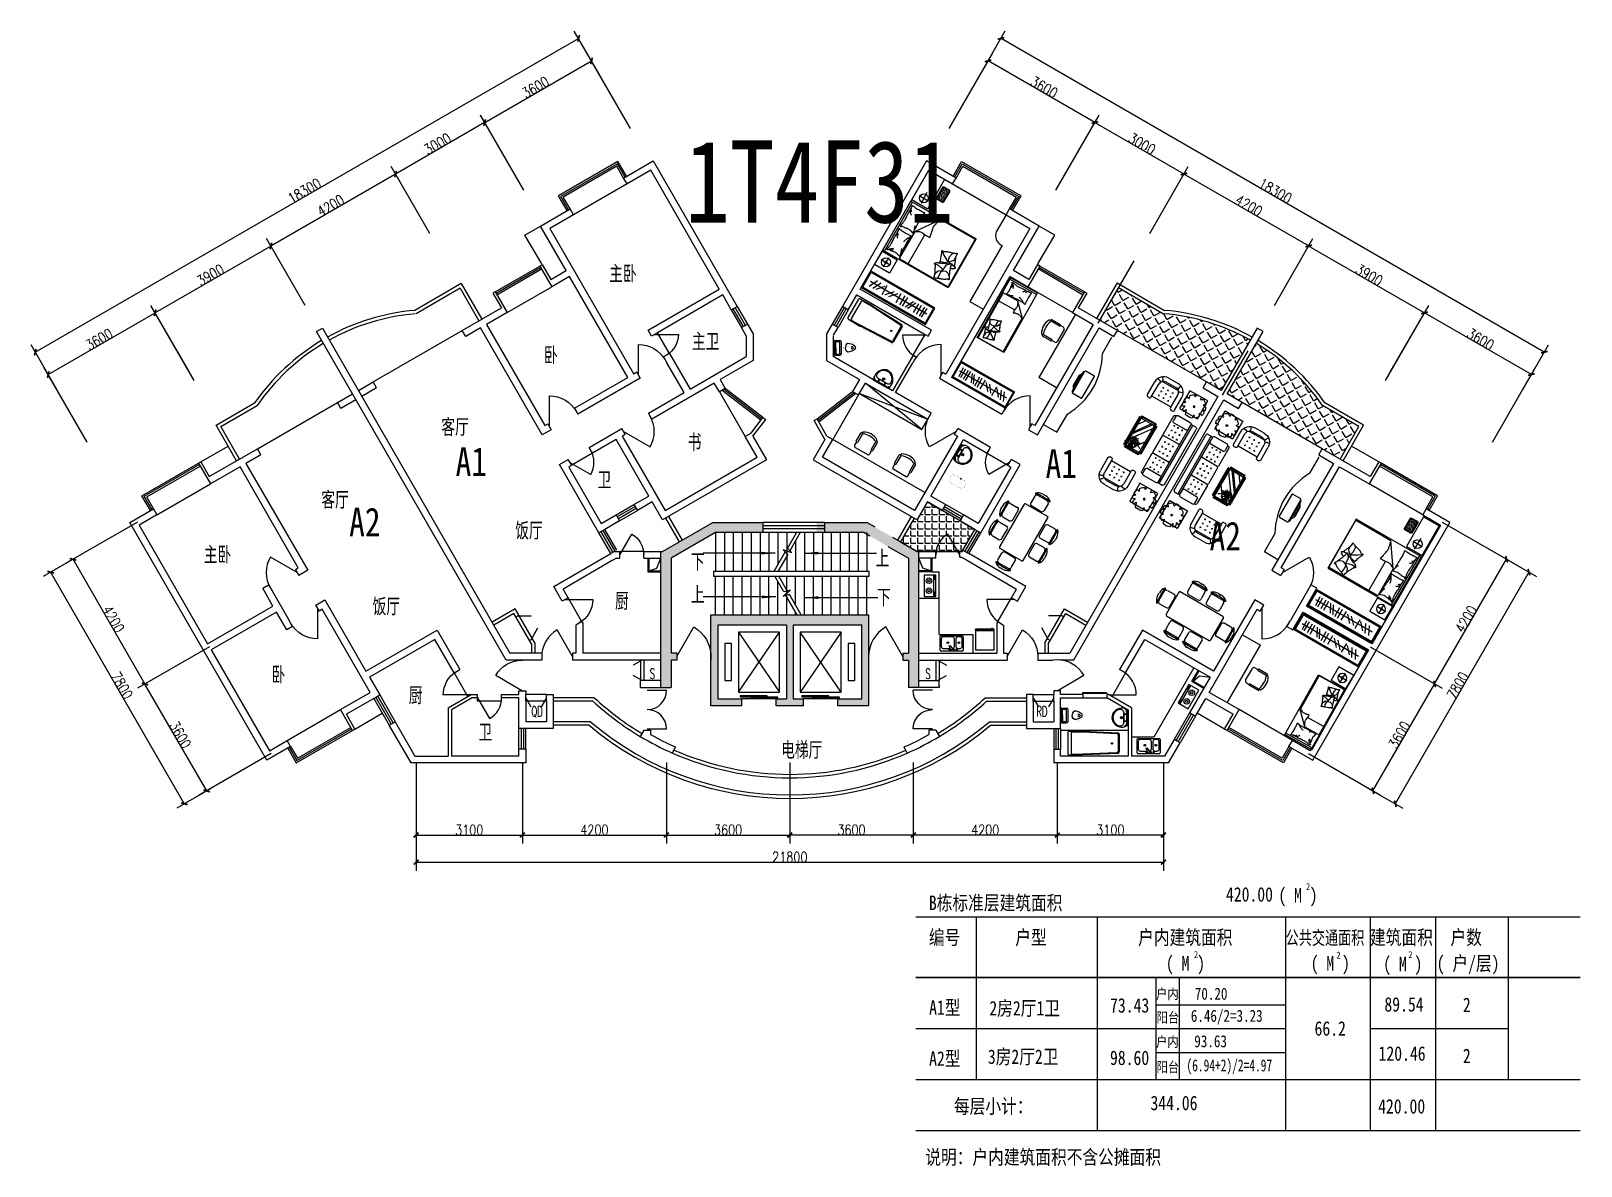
# Model space of a CAD drawing. Header units: millimetres. Extents: x 887 to 46100, y 472 to 33576.
import ezdxf
from ezdxf.enums import TextEntityAlignment as Align

# ---------------------------------------------------------------- set-up
doc = ezdxf.new("R2010")
doc.units = ezdxf.units.MM
for name, color, linetype in [('GROUND', 2, 'Continuous'), ('PUB_DIM', 3, 'Continuous'), ('PUB_TEXT', 7, 'Continuous'), ('PUB_WINDW', 7, 'Continuous'), ('STAIR', 2, 'Continuous'), ('W', 3, 'Continuous'), ('WALL', 255, 'Continuous'), ('WINDOW', 2, 'Continuous'), ('WINDOW_TEXT', 7, 'Continuous'), ('家具', 151, 'Continuous')]:
    doc.layers.add(name, color=color, linetype=linetype)
doc.styles.add('-宋体', font='SimSun.ttf', dxfattribs={"width": 0.8})
doc.styles.add('_HZTXT', font='txt', dxfattribs={"width": 0.8, "bigfont": 'HZTXT'})
doc.styles.add('_TXT', font='SIMPLEX.shx', dxfattribs={"width": 0.6})
doc.styles.add('DIM_FONT', font='SIMPLEX', dxfattribs={"width": 0.8})
doc.styles.add('SIMPLEX', font='SIMPLEX.SHX')
doc.styles.get("Standard").update_dxf_attribs({"font": 'arial.ttf'})
doc.styles.add('Z2', font='SimSun.ttf', dxfattribs={"width": 0.8})
doc.dimstyles.new('DIMN', dxfattribs={"dimtxt": 300, "dimasz": 1, "dimexe": 250, "dimexo": 300, "dimgap": 0.09, "dimtad": 1, "dimdec": 0, "dimzin": 0, "dimdsep": 46, "dimtxsty": 'DIM_FONT', "dimblk": '_DIMX', "dimcen": 0.09, "dimclrt": 7, "dimadec": 0, "dimazin": 0, "dimtfac": 1, "dimtdec": 0, "dimtix": 1, "dimtmove": 2, "dimatfit": 3, "dimldrblk": '_DIMX', "dimfxl": 1, "dimtolj": 1, "dimtzin": 0, "dimarcsym": 0})
pattern_1 = [(30, (7060.18, -13630.8), (-139.7, 241.9675), [203.2, -76.2]), (120, (7060.18, -13630.8), (-241.9675, -139.7), [203.2, -76.2])]

msp = doc.modelspace()

# ---------------------------------------------------------------- texts
at = {"layer": 'PUB_TEXT', "style": '-宋体', "width": 0.8}
msp.add_text('1T4F31', height=2400, dxfattribs=at).set_placement((19965, 27988))

# ---------------------------------------------------------------- blocks, each defined once
blk = doc.blocks.new('M_C56KIS')
for p, q in [((62, 318), (72, 242)), ((72, 242), (101, 299)), ((101, 299), (101, 299))]:
    blk.add_line(p, q)
blk.add_lwpolyline([(294, 325), (294, -275), (-306, -275), (-306, 325)], close=True)
blk.add_circle((-46, -16), 24.7)
for centre, radius, start, end in [((-277, -88), 115, 97.3912, 159.6952), ((-332, -105), 143, 71.8009, 110.5991), ((-46, -12), 338, 154.3498, 173.0356), ((-402, 850), 718, 274.1465, 282.1238), ((-307, 139), 56.5, 8.941, 100.0107), ((-46, -12), 340, 112.0103, 142.6392), ((-371, -22), 380, 45.9782, 58.5315), ((-666, 365), 570, 348.5728, 356.6649), ((-46, -12), 348, 72.0426, 98.475), ((-46, -12), 341, 37.2751, 64.8245), ((207, 198), 84.2, 254.8555, 310.96), ((82, 215), 145, 319.7203, 351.7151), ((-46, -12), 345, 0.5321, 25.5856), ((-46, -12), 342, 185.9236, 201.5277), ((-287, -214), 106, 81.8314, 131.8278), ((-119, -230), 194, 141.6582, 174.3093), ((-46, -12), 333, 216.594, 237.4464), ((-456, -26), 353, 310.8536, 325.193), ((259, -243), 425, 177.9455, 193.2146), ((-46, -12), 346, 251.5307, 290.63), ((1320, -611), 1274, 161.2865, 167.5451), ((-13, -284), 151, 354.7323, 32.8544), ((-46, -12), 339, 302.6098, 320.6752), ((1199, 167), 1058, 196.6397, 201.9099), ((262, -63), 99.6, 227.0454, 270.9651), ((241, 102), 125, 263.2775, 297.8128), ((333, 45), 131, 215.3868, 249.7411), ((-46, -12), 344, 334.0767, 348.9021)]:
    blk.add_arc(centre, radius, start, end)
at = {"style": 'DIM_FONT', "width": 0.8, "flags": 9}
for tag in ['XSIZE', 'YSIZE']:
    blk.add_attdef(tag, (0, 0), '', height=0.5, dxfattribs=at)
blk = doc.blocks.new('_DBLK')
blk.add_line((-0.5, 0), (0, -0.866))
blk.add_arc((-0.5, 0), 1, 300, 0)
at = {"style": 'SIMPLEX', "flags": 9}
blk.add_attdef('A', text='', height=1, dxfattribs=at).set_placement((0, 1.5), align=Align.MIDDLE)
blk = doc.blocks.new('_DIMX')
at = {"const_width": 50}
blk.add_lwpolyline([(-70, -70), (70, 70)], dxfattribs=at)
blk = doc.blocks.new('*D30')
at = {"layer": 'DEFPOINTS', "color": 0, "transparency": 16777216}
for p in [(43045, -5686), (41757, -7917), (44875, -9717)]:
    blk.add_point(p, dxfattribs=at)
at = {"layer": 'PUB_DIM', "color": 0, "lineweight": -2, "transparency": 16777216}
for p, q in [((41907, -7658), (43170, -5470)), ((46162, -7486), (43046, -5687)), ((45025, -9458), (46288, -7270))]:
    blk.add_line(p, q, dxfattribs=at)
for p, rotation in [((43045, -5686), 150.0000000000001), ((46163, -7486), 330.0000000000001)]:
    blk.add_blockref('_DIMX', p, dxfattribs=dict(at, rotation=rotation))
at = {"layer": 'PUB_DIM', "color": 7, "transparency": 16777216, "insert": (44679, -6456), "char_height": 300, "attachment_point": 5, "rotation": 330, "style": 'DIM_FONT'}
blk.add_mtext('\\A1;3600', dxfattribs=at)
blk = doc.blocks.new('*D32')
at = {"layer": 'DEFPOINTS', "color": 0, "transparency": 16777216}
for p in [(45037, -12640), (41137, -19395), (42193, -20005)]:
    blk.add_point(p, dxfattribs=at)
at = {"layer": 'PUB_DIM', "color": 0, "lineweight": -2, "transparency": 16777216}
for p, q in [((45297, -12790), (46310, -13375)), ((46093, -13251), (42194, -20004)), ((41397, -19545), (42410, -20130))]:
    blk.add_line(p, q, dxfattribs=at)
for p, rotation in [((46093, -13250), 59.99999999999994), ((42193, -20005), 239.9999999999999)]:
    blk.add_blockref('_DIMX', p, dxfattribs=dict(at, rotation=rotation))
at = {"layer": 'PUB_DIM', "color": 7, "transparency": 16777216, "insert": (44013, -16552), "char_height": 300, "attachment_point": 5, "rotation": 60, "style": 'DIM_FONT'}
blk.add_mtext('\\A1;7800', dxfattribs=at)
blk = doc.blocks.new('*D37')
at = {"layer": 'DEFPOINTS', "color": 0, "transparency": 16777216}
for p in [(5765, -11637), (3623, -12874), (7865, -15274)]:
    blk.add_point(p, dxfattribs=at)
at = {"layer": 'PUB_DIM', "color": 0, "lineweight": -2, "transparency": 16777216}
for p, q in [((5505, -11787), (3406, -12999)), ((5722, -16510), (3623, -12874)), ((7605, -15424), (5506, -16636))]:
    blk.add_line(p, q, dxfattribs=at)
for p, rotation in [((3623, -12874), 120), ((5723, -16511), 299.9999999999999)]:
    blk.add_blockref('_DIMX', p, dxfattribs=dict(at, rotation=rotation))
at = {"layer": 'PUB_DIM', "color": 7, "transparency": 16777216, "insert": (4803, -14617), "char_height": 300, "attachment_point": 5, "rotation": 300, "style": 'DIM_FONT'}
blk.add_mtext('\\A1;4200', dxfattribs=at)
blk = doc.blocks.new('*D38')
at = {"layer": 'DEFPOINTS', "color": 0, "transparency": 16777216}
for p in [(7865, -15274), (5723, -16511), (9665, -18392)]:
    blk.add_point(p, dxfattribs=at)
at = {"layer": 'PUB_DIM', "color": 0, "lineweight": -2, "transparency": 16777216}
for p, q in [((7605, -15424), (5506, -16636)), ((7522, -19628), (5723, -16512)), ((9405, -18542), (7306, -19754))]:
    blk.add_line(p, q, dxfattribs=at)
for p, rotation in [((5723, -16511), 120.0000000000001), ((7523, -19629), 300.0000000000001)]:
    blk.add_blockref('_DIMX', p, dxfattribs=dict(at, rotation=rotation))
at = {"layer": 'PUB_DIM', "color": 7, "transparency": 16777216, "insert": (6753, -17995), "char_height": 300, "attachment_point": 5, "rotation": 300, "style": 'DIM_FONT'}
blk.add_mtext('\\A1;3600', dxfattribs=at)
blk = doc.blocks.new('_WBLK')
for p, q in [((-0.5, 0.5), (0.5, 0.5)), ((0.5, 0.167), (-0.5, 0.167)), ((0.5, -0.167), (-0.5, -0.167)), ((-0.5, -0.5), (0.5, -0.5))]:
    blk.add_line(p, q)
at = {"style": 'SIMPLEX', "flags": 9}
blk.add_attdef('A', text='', height=1, dxfattribs=at).set_placement((0, 1.5), align=Align.MIDDLE)
blk = doc.blocks.new('*D39')
at = {"layer": 'DEFPOINTS', "color": 0, "transparency": 16777216}
for p in [(28132, -18498), (32332, -18498), (28132, -20916)]:
    blk.add_point(p, dxfattribs=at)
at = {"layer": 'PUB_DIM', "color": 0, "lineweight": -2, "transparency": 16777216}
for p, q in [((28132, -18798), (28132, -21166)), ((32332, -18798), (32332, -21166)), ((32331, -20916), (28133, -20916))]:
    blk.add_line(p, q, dxfattribs=at)
at = {"layer": 'PUB_DIM', "color": 0, "lineweight": -2, "transparency": 16777216, "rotation": 180}
blk.add_blockref('_DIMX', (28132, -20916), dxfattribs=at)
at = {"layer": 'PUB_DIM', "color": 0, "lineweight": -2, "transparency": 16777216}
blk.add_blockref('_DIMX', (32332, -20916), dxfattribs=at)
at = {"layer": 'PUB_DIM', "color": 7, "transparency": 16777216, "insert": (30232, -20766), "char_height": 300, "attachment_point": 5, "style": 'DIM_FONT'}
blk.add_mtext('\\A1;4200', dxfattribs=at)
blk = doc.blocks.new('M_E29JIV')
at = {"color": 0, "linetype": 'ByBlock'}
for p, q in [((0, -307), (0, 307)), ((31, 338), (419, 338)), ((48, 2), (57, -12)), ((59, 31), (163, 70)), ((82, 245), (82, 40)), ((173, 53), (87, -18)), ((358, 307), (143, 307)), ((163, 70), (173, 53)), ((419, -20), (419, 245)), ((450, 307), (450, -307)), ((419, -338), (31, -338)), ((82, -184), (82, -245)), ((143, -82), (358, -82)), ((358, -123), (143, -123)), ((143, -307), (358, -307)), ((419, -245), (419, -184))]:
    blk.add_line(p, q, dxfattribs=at)
for centre, radius in [((51, 61), 20.5), ((251, 112), 25.6), ((51, -61), 20.5), ((51, -143), 20.5), ((251, -210), 25.6)]:
    blk.add_circle(centre, radius, dxfattribs=at)
for centre, radius, start, end in [((31, 307), 30.7, 90, 180), ((66, 12), 20.5, 110.5377, 210), ((143, 245), 61.4, 90, 180), ((358, 245), 61.4, 0, 90), ((419, 307), 30.7, 0, 90), ((31, -307), 30.7, 180, 270), ((74, -2), 20.5, 210, 309.4623), ((143, -20), 61.4, 180, 270), ((143, -184), 61.4, 90, 180), ((143, -245), 61.4, 180, 270), ((358, -20), 61.4, 270, 0), ((358, -184), 61.4, 0, 90), ((358, -245), 61.4, 270, 0), ((419, -307), 30.7, 270, 0)]:
    blk.add_arc(centre, radius, start, end, dxfattribs=at)
at = {"style": 'DIM_FONT', "width": 0.8, "flags": 9}
for tag in ['XSIZE', 'YSIZE']:
    blk.add_attdef(tag, (0, 0), '', height=0.5, dxfattribs=at)
blk = doc.blocks.new('M_A5KDS')
for p, q in [((-0.5, 0), (-0.25, -0.433)), ((0.5, 0), (0.25, -0.433))]:
    blk.add_line(p, q)
blk = doc.blocks.new('_DBLK1')
for p, q in [((-0.47, 0), (-0.47, -0.47)), ((0.47, 0), (0.47, -0.47))]:
    blk.add_line(p, q)
for centre, start, end in [((-0.47, 0), 270, 0), ((0.47, 0), 180, 270)]:
    blk.add_arc(centre, 0.47, start, end)
at = {"layer": 'WINDOW_TEXT', "style": 'SIMPLEX', "flags": 9}
blk.add_attdef('A', text='', height=1, dxfattribs=at).set_placement((0, 1.5), align=Align.MIDDLE)
blk = doc.blocks.new('*D42')
at = {"layer": 'DEFPOINTS', "color": 0, "transparency": 16777216}
for p in [(24532, -18498), (28132, -18498), (24532, -20916)]:
    blk.add_point(p, dxfattribs=at)
at = {"layer": 'PUB_DIM', "color": 0, "lineweight": -2, "transparency": 16777216}
for p, q in [((24532, -18798), (24532, -21166)), ((28132, -18798), (28132, -21166)), ((28131, -20916), (24533, -20916))]:
    blk.add_line(p, q, dxfattribs=at)
at = {"layer": 'PUB_DIM', "color": 0, "lineweight": -2, "transparency": 16777216, "rotation": 180}
blk.add_blockref('_DIMX', (24532, -20916), dxfattribs=at)
at = {"layer": 'PUB_DIM', "color": 0, "lineweight": -2, "transparency": 16777216}
blk.add_blockref('_DIMX', (28132, -20916), dxfattribs=at)
at = {"layer": 'PUB_DIM', "color": 7, "transparency": 16777216, "insert": (26332, -20766), "char_height": 300, "attachment_point": 5, "style": 'DIM_FONT'}
blk.add_mtext('\\A1;3600', dxfattribs=at)
blk = doc.blocks.new('_LIFTD')
for points in [[(-0.548, -0.602), (-0.548, -0.774), (0.241, -0.774), (0.241, -0.602), (-0.548, -0.602)], [(-0.241, -0.784), (-0.241, -0.955), (0.548, -0.955), (0.548, -0.784), (-0.241, -0.784)]]:
    blk.add_lwpolyline(points)
blk = doc.blocks.new('_ARROW')
blk.add_solid([(0, 0), (-1, 0.1), (-1, -0.1)])
blk = doc.blocks.new('_E2ENZ')
at = {"layer": '家具'}
for p, q in [((156, 270), (-156, -270)), ((204, 242), (-107, -298)), ((141, 229), (108, 173)), ((108, 173), (123, 164)), ((121, 146), (112, 151)), ((123, 164), (155, 220)), ((155, 220), (141, 229)), ((141, -441), (452, 98)), ((452, 98), (156, 270)), ((168, 225), (158, 230)), ((-156, -270), (141, -441)), ((-96, -181), (-128, -237)), ((-128, -237), (-114, -245)), ((-115, -264), (-124, -259)), ((-114, -245), (-82, -189)), ((-82, -189), (-96, -181)), ((-68, -185), (-78, -179))]:
    blk.add_line(p, q, dxfattribs=at)
for points in [[(113, 170, 0.008736), (112, 167, 0.076276), (110, 154, 0.259034), (112, 151, 0.259034)], [(112, 151, 0.259034), (116, 151, 0.076276), (126, 159, 0.036515), (135, 169, 0.026615), (146, 185, 0.026615), (154, 202, 0.036515), (159, 215, 0.076276), (160, 227, 0.259034), (158, 230, 0.259034), (154, 231, 0.056762), (147, 225, 0.036515)], [(121, 146, 0.259034), (125, 146, 0.076276), (135, 153, 0.036515), (144, 164, 0.026615), (155, 180, 0.026615), (163, 196, 0.036515), (168, 209, 0.076276), (169, 222, 0.259034), (167, 225, 0.078462), (166, 226, 0.056762)], [(-124, -240, 0.008736), (-125, -243, 0.076276), (-126, -255, 0.259034), (-124, -259, 0.259034)], [(-124, -259, 0.259034), (-120, -259, 0.076276), (-110, -251, 0.036515), (-101, -241, 0.026615), (-91, -225, 0.026615), (-82, -208, 0.036515), (-78, -195, 0.076276), (-76, -183, 0.259034), (-78, -179, 0.259034), (-82, -179, 0.056762), (-90, -184, 0.036515)], [(-115, -264, 0.259034), (-111, -264, 0.076276), (-101, -256, 0.036515), (-92, -246, 0.026615), (-82, -230, 0.026615), (-73, -213, 0.036515), (-69, -200, 0.076276), (-67, -188, 0.259034), (-69, -184, 0.078462), (-70, -184, 0.056762)]]:
    blk.add_lwpolyline(points, format="xyb", dxfattribs=at)
for centre, radius in [((244, 28), 82.5), ((244, 28), 31.6), ((97, -225), 82.5), ((97, -225), 31.6)]:
    blk.add_circle(centre, radius, dxfattribs=at)
at = {"style": 'DIM_FONT', "width": 0.8, "flags": 9}
for tag in ['XSIZE', 'YSIZE']:
    blk.add_attdef(tag, (0, 0), '', height=0.5, dxfattribs=at)
blk = doc.blocks.new('M_C32CXI')
for p, q in [((-188, 275), (87, 275)), ((87, 225), (-188, 225)), ((212, 250), (112, 250)), ((262, 200), (262, -200)), ((-188, -225), (87, -225)), ((87, -275), (-188, -275)), ((212, -250), (112, -250))]:
    blk.add_line(p, q)
for centre, radius, start, end in [((111, 0), 426, 148.1092, 211.8908), ((-227, 210), 28.1, 338.7607, 148.1092), ((314, 0), 552, 158.7607, 201.2393), ((-188, 250), 25, 90, 270), ((87, 250), 25, 270, 90), ((212, 200), 50, 0, 90), ((-227, -210), 28.1, 211.8908, 21.2393), ((-188, -250), 25, 90, 270), ((87, -250), 25, 270, 90), ((212, -200), 50, 270, 0)]:
    blk.add_arc(centre, radius, start, end)
at = {"width": 0.8, "flags": 9}
for tag in ['XSIZE', 'YSIZE']:
    blk.add_attdef(tag, (0, 0), '', height=0.5, dxfattribs=at)
blk = doc.blocks.new('M_E2')
blk.add_line((-306, -118), (-266, -118))
at = {"const_width": 1.5}
for points in [[(-366, 138, 0.97895), (-366, -138, 0.97895)], [(-366, 118, 0.97895), (-366, -118, 0.97895)], [(-306, 118, 0.414214), (-316, 108, 0.414214)], [(0, 88, 0.462192), (-59, 137, 0.462192)], [(-20, 88, 0.414214), (-50, 118, 0.414214)], [(-316, -108, 0.414214), (-306, -118, 0.414214)], [(-59, -137, 0.462192), (0, -88, 0.462192)], [(-50, -118, 0.414214), (-20, -88, 0.414214)]]:
    blk.add_lwpolyline(points, format="xyb", dxfattribs=at)
for points in [[(-366, 137), (-59, 137)], [(-316, 118), (-366, 118)], [(-340, 118), (-266, 118)], [(-316, 108), (-316, -108)], [(-50, 118), (-267, 118)], [(-20, -88), (-20, 88)], [(0, 88), (0, -88)], [(-381, -137), (-59, -137)], [(-316, -118), (-366, -118)], [(-340, -118), (-266, -118)], [(-266, -118), (-50, -118)]]:
    blk.add_lwpolyline(points, dxfattribs=at)
at = {"width": 0.8, "flags": 9}
for tag in ['XSIZE', 'YSIZE']:
    blk.add_attdef(tag, (0, 0), '', height=0.5, dxfattribs=at)
blk = doc.blocks.new('M_E6')
for p, q in [((240, 0), (-240, 0)), ((-237, 0), (239, 0)), ((240, 0), (270, -79)), ((-213, -36), (-271, -91)), ((-240, 0), (-270, -79)), ((-179, -23), (181, -23)), ((141, -105), (-141, -105)), ((-141, -105), (141, -105)), ((217, -37), (274, -95))]:
    blk.add_line(p, q)
for centre, radius in [((-99, -65), 16.3), ((2, -172), 31.6), ((2, -172), 23), ((101, -65), 16.3)]:
    blk.add_circle(centre, radius)
for centre, radius, start, end in [((28, -152), 307, 166.1751, 244.7296), ((-141, -205), 100, 90, 190.5602), ((0, -179), 243, 190.5602, 349.4398), ((-179, -73), 50, 90, 133.181), ((0, -201), 250, 245.8071, 296.4628), ((-28, -152), 307, 297.0639, 13.8249), ((141, -205), 100, 349.4398, 90), ((181, -73), 50, 44.5607, 90), ((28, -152), 307, 266.589, 266.5936)]:
    blk.add_arc(centre, radius, start, end)
at = {"width": 0.8, "flags": 9}
for tag in ['XSIZE', 'YSIZE']:
    blk.add_attdef(tag, (0, 0), '', height=0.5, dxfattribs=at)
blk = doc.blocks.new('_E0TEJ')
at = {"layer": '家具'}
for p, q in [((37, 614), (-238, 137)), ((513, 339), (37, 614)), ((47, 631), (62, 657)), ((523, 356), (47, 631)), ((538, 382), (62, 657)), ((-238, 137), (238, -137)), ((238, -137), (513, 339)), ((523, 356), (538, 382))]:
    blk.add_line(p, q, dxfattribs=at)
blk.add_arc((481, 415), 22, 330, 150, dxfattribs=at)
at = {"style": 'DIM_FONT', "width": 0.8, "flags": 9}
for tag in ['XSIZE', 'YSIZE']:
    blk.add_attdef(tag, (0, 0), '', height=0.5, dxfattribs=at)
blk = doc.blocks.new('A$C1F1C1FE5')
at = {"layer": 'STAIR'}
blk.add_blockref('_E0TEJ', (238, 138), dxfattribs=at)
blk = doc.blocks.new('_C2WLJ')
at = {"layer": '家具'}
for p, q in [((0, 550), (2400, 550)), ((0, 0), (0, 550)), ((0, 520), (2400, 520)), ((30, 0), (30, 550)), ((2370, 550), (2370, 0)), ((2400, 550), (2400, 0)), ((2400, 30), (0, 30)), ((2400, 0), (0, 0)), ((127, 280), (2237, 280)), ((232, 128), (206, 425)), ((303, 127), (303, 425)), ((425, 127), (425, 425)), ((525, 127), (525, 425)), ((769, 148), (620, 406)), ((861, 148), (712, 406)), ((937, 127), (937, 425)), ((1037, 127), (1037, 425)), ((1182, 127), (1182, 425)), ((1481, 172), (1271, 383)), ((1619, 172), (1408, 383)), ((1702, 127), (1702, 425)), ((1963, 172), (1752, 383)), ((2069, 148), (1920, 406)), ((2206, 148), (2057, 406))]:
    blk.add_line(p, q, dxfattribs=at)
at = {"style": 'DIM_FONT', "width": 0.8, "flags": 9}
for tag in ['XSIZE', 'YSIZE']:
    blk.add_attdef(tag, (0, 0), '', height=0.5, dxfattribs=at)
blk = doc.blocks.new('_C1MDD')
for p, q in [((196, 1136), (656, 1136)), ((201, 1068), (201, 843)), ((376, 1236), (475, 1236)), ((651, 1068), (651, 843)), ((-403, 85), (-403, 545)), ((-335, 540), (-110, 540)), ((-43, 157), (-43, 472)), ((0, 720), (0, -720)), ((770, 750), (30, 750)), ((268, 776), (583, 776)), ((800, -720), (800, 720)), ((858, 472), (858, 157)), ((1151, 540), (926, 540)), ((1218, 545), (1218, 85)), ((-503, 265), (-503, 365)), ((-335, 90), (-110, 90)), ((1151, 90), (926, 90)), ((1318, 365), (1318, 265)), ((-503, -365), (-503, -265)), ((-403, -545), (-403, -85)), ((-335, -90), (-110, -90)), ((-43, -473), (-43, -158)), ((858, -158), (858, -473)), ((1151, -90), (926, -90)), ((1218, -85), (1218, -545)), ((1318, -265), (1318, -365)), ((-335, -540), (-110, -540)), ((30, -750), (770, -750)), ((201, -1076), (201, -851)), ((583, -784), (268, -784)), ((651, -1076), (651, -851)), ((1151, -540), (926, -540)), ((656, -1144), (196, -1144)), ((475, -1244), (376, -1244))]:
    blk.add_line(p, q)
for centre, radius, start, end in [((187, 1152), 10, 130.7265, 202.67), ((196, 1156), 20, 202.67, 270), ((386, 920), 316, 91.7651, 130.7265), ((426, -1542), 2713, 84.8023, 95.1977), ((268, 1068), 67.5, 90, 180), ((466, 920), 316, 49.2735, 88.2349), ((583, 1068), 67.5, 0, 90), ((656, 1156), 20, 270, 337.33), ((665, 1152), 10, 337.33, 49.2735), ((-188, 355), 316, 139.2735, 178.2349), ((2275, 315), 2713, 174.8023, 185.1977), ((-419, 554), 10, 67.33, 139.2735), ((-423, 545), 20, 0, 67.33), ((-335, 472), 67.5, 90, 180), ((-110, 472), 67.5, 0, 90), ((30, 720), 30, 90, 180), ((268, 843), 67.5, 180, 270), ((583, 843), 67.5, 270, 0), ((770, 720), 30, 0, 90), ((926, 472), 67.5, 90, 180), ((1151, 472), 67.5, 0, 90), ((1238, 545), 20, 112.67, 180), ((1234, 554), 10, 40.7265, 112.67), ((-1460, 315), 2713, 354.8023, 5.1977), ((1003, 355), 316, 1.7651, 40.7265), ((-188, 275), 316, 181.7651, 220.7265), ((-419, 76), 10, 220.7265, 292.67), ((-423, 85), 20, 292.67, 0), ((-335, 157), 67.5, 180, 270), ((-110, 157), 67.5, 270, 0), ((926, 157), 67.5, 180, 270), ((1151, 157), 67.5, 270, 0), ((1238, 85), 20, 180, 247.33), ((1234, 76), 10, 247.33, 319.2735), ((1003, 275), 316, 319.2735, 358.2349), ((-188, -275), 316, 139.2735, 178.2349), ((-188, -355), 316, 181.7651, 220.7265), ((2275, -315), 2713, 174.8023, 185.1977), ((-419, -76), 10, 67.33, 139.2735), ((-423, -85), 20, 0, 67.33), ((-335, -158), 67.5, 90, 180), ((-110, -158), 67.5, 0, 90), ((926, -158), 67.5, 90, 180), ((1151, -158), 67.5, 0, 90), ((1238, -85), 20, 112.67, 180), ((1234, -76), 10, 40.7265, 112.67), ((-1460, -315), 2713, 354.8023, 5.1977), ((1003, -275), 316, 1.7651, 40.7265), ((1003, -355), 316, 319.2735, 358.2349), ((-419, -554), 10, 220.7265, 292.67), ((-423, -545), 20, 292.67, 0), ((-335, -473), 67.5, 180, 270), ((-110, -473), 67.5, 270, 0), ((30, -720), 30, 180, 270), ((268, -851), 67.5, 90, 180), ((583, -851), 67.5, 0, 90), ((770, -720), 30, 270, 0), ((926, -473), 67.5, 180, 270), ((1151, -473), 67.5, 270, 0), ((1238, -545), 20, 180, 247.33), ((1234, -554), 10, 247.33, 319.2735), ((196, -1164), 20, 90, 157.33), ((187, -1160), 10, 157.33, 229.2735), ((426, 1534), 2713, 264.8023, 275.1977), ((386, -929), 316, 229.2735, 268.2349), ((268, -1076), 67.5, 180, 270), ((466, -929), 316, 271.7651, 310.7265), ((583, -1076), 67.5, 270, 0), ((656, -1164), 20, 22.67, 90), ((665, -1160), 10, 310.7265, 22.67)]:
    blk.add_arc(centre, radius, start, end)
at = {"style": 'DIM_FONT', "width": 0.8, "flags": 9}
for tag in ['XSIZE', 'YSIZE']:
    blk.add_attdef(tag, (0, 0), '', height=0.5, dxfattribs=at)
blk = doc.blocks.new('*D44')
at = {"layer": 'DEFPOINTS', "color": 0, "transparency": 16777216}
for p in [(32332, -18498), (35432, -18498), (32332, -20916)]:
    blk.add_point(p, dxfattribs=at)
at = {"layer": 'PUB_DIM', "color": 0, "lineweight": -2, "transparency": 16777216}
for p, q in [((32332, -18798), (32332, -21166)), ((35432, -18798), (35432, -21166)), ((35431, -20916), (32333, -20916))]:
    blk.add_line(p, q, dxfattribs=at)
at = {"layer": 'PUB_DIM', "color": 0, "lineweight": -2, "transparency": 16777216, "rotation": 180}
blk.add_blockref('_DIMX', (32332, -20916), dxfattribs=at)
at = {"layer": 'PUB_DIM', "color": 0, "lineweight": -2, "transparency": 16777216}
blk.add_blockref('_DIMX', (35432, -20916), dxfattribs=at)
at = {"layer": 'PUB_DIM', "color": 7, "transparency": 16777216, "insert": (33882, -20766), "char_height": 300, "attachment_point": 5, "style": 'DIM_FONT'}
blk.add_mtext('\\A1;3100', dxfattribs=at)
blk = doc.blocks.new('M_E10')
for p, q in [((-740, -70), (-740, -680)), ((-700, -30), (-302, -30)), ((-640, -90), (-640, -660)), ((-600, -50), (-300, -50)), ((-300, -50), (695, -96)), ((-298, -30), (724, -76)), ((730, -136), (730, -614)), ((760, -116), (760, -634)), ((-700, -720), (-302, -720)), ((-600, -700), (-300, -700)), ((695, -654), (-300, -700)), ((685, -654), (-300, -700)), ((724, -674), (-298, -720))]:
    blk.add_line(p, q)
at = {"const_width": 1.5}
for points in [[(-800, 0), (800, 0)], [(-800, -750), (-800, 0)], [(800, 0), (800, -750)], [(800, -750), (-800, -750)]]:
    blk.add_lwpolyline(points, dxfattribs=at)
for radius in [20, 16]:
    blk.add_circle((550, -386), radius)
for centre, start, end in [((-700, -70), 90, 180), ((-600, -90), 90, 180), ((-302, -70), 83.7966, 90), ((690, -136), 0, 83.3675), ((720, -116), 0, 83.7966), ((-700, -680), 180, 270), ((-600, -660), 180, 270), ((-302, -680), 270, 276.2034), ((690, -614), 276.6325, 0), ((720, -634), 276.2034, 0)]:
    blk.add_arc(centre, 40, start, end)
at = {"width": 0.8, "flags": 9}
for tag in ['XSIZE', 'YSIZE']:
    blk.add_attdef(tag, (0, 0), '', height=0.5, dxfattribs=at)
blk = doc.blocks.new('M_A13ZTG')
for p, q in [((-0.502, 0.208), (0.498, 0.208)), ((-0.502, 0.208), (-0.502, 0.19)), ((-0.502, 0.19), (0.498, 0.19)), ((0.498, 0.208), (0.498, 0.19))]:
    blk.add_line(p, q)
blk = doc.blocks.new('M_E7')
for p, q in [((-201, 62), (-201, -265)), ((-10, 112), (-151, 112)), ((-150, 61), (-150, -264)), ((-41, 81), (-130, 81)), ((-36, -102), (-36, 76)), ((0, -102), (0, 102)), ((-10, -315), (-151, -315)), ((-41, -284), (-130, -284)), ((-36, -102), (-36, -279)), ((0, -102), (0, -305))]:
    blk.add_line(p, q)
at = {"const_width": 1}
for points in [[(-651, -24), (-637, -1), (-550, 51), (-451, 83), (-371, 88), (-294, 37), (-262, -18), (-252, -84), (-252, -102)], [(-651, -180), (-637, -202), (-550, -254), (-451, -287), (-371, -292), (-294, -240), (-262, -186), (-252, -119), (-252, -102)]]:
    blk.add_lwpolyline(points, dxfattribs=at)
for points in [[(-597, -59), (-590, -49), (-523, -9), (-438, 19), (-389, 22), (-343, -9), (-325, -40), (-317, -89), (-317, -102)], [(-596, -145), (-590, -154), (-523, -194), (-438, -222), (-389, -225), (-343, -194), (-325, -164), (-317, -114), (-317, -102)]]:
    blk.add_lwpolyline(points)
blk.add_lwpolyline([(-644, -15, 0.39866), (-643, -191, 0.39866)], format="xyb", dxfattribs=at)
for centre, radius, start, end in [((-151, 62), 50, 90, 180), ((-130, 61), 20, 90, 180), ((-41, 76), 5, 0, 90), ((-10, 102), 10, 0, 90), ((-551, -102), 62.6, 137.0381, 223.979), ((-511, -114), 47.8, 77.2641, 164.6652), ((-511, -89), 47.8, 195.3348, 282.7359), ((-541, -103), 54.1, 1.1332, 40.3816), ((-541, -101), 54.1, 319.6184, 358.8668), ((-151, -265), 50, 180, 270), ((-130, -264), 20, 180, 270), ((-41, -279), 5, 270, 0), ((-10, -305), 10, 270, 0)]:
    blk.add_arc(centre, radius, start, end)
at = {"width": 0.8, "flags": 9}
for tag in ['XSIZE', 'YSIZE']:
    blk.add_attdef(tag, (0, 0), '', height=0.5, dxfattribs=at)
blk = doc.blocks.new('M_C55HKH')
for p, q in [((0, -52), (900, -52)), ((26, -509), (26, -1968)), ((503, -489), (46, -489)), ((46, -761), (564, -761)), ((503, -489), (872, -858)), ((872, -1968), (872, -858)), ((299, -1273), (295, -1270)), ((307, -1352), (299, -1273)), ((305, -1407), (307, -1352)), ((357, -1410), (393, -1337)), ((393, -1337), (392, -1318)), ((163, -1664), (89, -1649)), ((146, -1456), (100, -1409)), ((211, -1478), (146, -1456)), ((154, -1766), (147, -1841)), ((196, -1718), (154, -1766)), ((249, -1682), (175, -1667)), ((249, -1682), (196, -1718)), ((278, -1459), (211, -1478)), ((219, -1643), (211, -1652)), ((251, -1606), (219, -1643)), ((266, -1787), (243, -1892)), ((249, -1682), (286, -1639)), ((249, -1682), (266, -1787)), ((292, -1700), (249, -1682)), ((278, -1459), (251, -1606)), ((278, -1459), (305, -1407)), ((278, -1459), (357, -1410)), ((317, -1498), (278, -1459)), ((286, -1639), (333, -1628)), ((391, -1769), (292, -1700)), ((412, -1527), (317, -1498)), ((333, -1628), (405, -1618)), ((469, -1839), (391, -1769)), ((495, -1523), (412, -1527)), ((46, -1988), (852, -1988))]:
    blk.add_line(p, q)
blk.add_lwpolyline([(0, -2000), (0, 0), (900, 0), (900, -2000)], close=True)
for points in [[(135, -134, -0.263368), (107, -115, -0.494818), (116, -96, -0.049225), (134, -94, -0.036831), (158, -96, -0.031893), (196, -104, 0.035782), (230, -111, 0.032941), (319, -117, 0.026564), (430, -111, 0.017905), (468, -106, -0.033397), (488, -104, -0.03204), (525, -104, 0.018442), (590, -107, 0.010837), (654, -107, 0.014624), (702, -104, 0.111249), (725, -96, -0.153708), (742, -92, -0.076444), (749, -94, -0.215512), (751, -96, -0.585858), (748, -99, 0.363489), (744, -102, 0.191716), (743, -113, -0.129675), (745, -130, -0.01735), (742, -147, 0.019326), (740, -162, 0.018818), (733, -230, 0.021828), (732, -289, 0.006204), (734, -323, 0.001963), (740, -430, 0.028341), (744, -466, -0.117014), (744, -475, -0.36606), (742, -476, -0.03973), (728, -473, -0.048309), (715, -468, 0.062981), (704, -464, 0.04058), (681, -461, 0.014345), (614, -458, 0.005484), (488, -459, 0.007153), (392, -462, 0.008762), (350, -465, -0.008153), (304, -468, -0.06251), (247, -463, 0.078669), (201, -461, 0.047825), (179, -466, -0.034494), (148, -473, -0.023571), (123, -476, -0.510228), (122, -475), (129, -445), (150, -363, 0.073041), (152, -343, 0.023305), (146, -282, 0.018299), (142, -259, -0.01097), (135, -221, -0.042281), (132, -187, -0.027201), (135, -133)], [(133, -150, -0.05369), (148, -163, -0.070312), (156, -175, -0.015448), (159, -183, -0.013244), (163, -194, -0.082127), (166, -212, -0.064164), (163, -235)], [(135, -134, -0.077379), (170, -159, -0.077379), (195, -194, -0.047525), (205, -218, -0.047525), (210, -244)], [(225, -460, 0.009729), (253, -451, 0.009729), (280, -441, 0.007971), (301, -432, 0.007971), (323, -423)], [(695, -462, 0.016108), (656, -436, 0.024599), (629, -421, 0.009477), (580, -397, 0.015937), (550, -385, 0.072521), (534, -381, 0.033339), (498, -381)], [(609, -107, 0.027842), (585, -118, 0.048685), (573, -126, 0.023666), (545, -150, 0.031223), (526, -171, 0.046801), (521, -179, 0.023191), (513, -196)], [(691, -102, 0.088153), (656, -105, 0.088153), (625, -120, 0.077547), (604, -142, 0.077547), (590, -169)], [(503, -489, -0.085272), (566, -599, -0.124044), (575, -686), (562, -782), (563, -854)], [(563, -854, -0.027362), (602, -838, -0.040834), (629, -830, -0.038441), (717, -821, -0.076528), (761, -826, -0.103649), (788, -840, 0.093398), (818, -857, 0.072727), (841, -861, 0.052315), (872, -858)], [(400, -1581, 0.025626), (402, -1591, 0.0108), (426, -1697, 0.00456), (445, -1769, 0.01125), (454, -1797, 0.069394), (462, -1813, -0.079756), (468, -1827, -0.106399), (469, -1839, -0.328642), (466, -1842, -0.299547), (461, -1840, 0.189917), (454, -1835, 0.033518), (446, -1833, 0.075627), (442, -1833, 0.053489), (436, -1835, 0.017838), (418, -1843, 0.038394), (397, -1855, -0.059529), (384, -1862, -0.035943), (362, -1869, -0.011245), (291, -1884, -0.006203), (259, -1889, 0.010783), (241, -1893, 0.019485), (230, -1895, 0.005062), (188, -1908, 0.101392), (167, -1919, -0.223768), (156, -1922, -0.25558), (153, -1920, -0.081563), (150, -1907, -0.071805), (151, -1893, 0.069985), (152, -1879, 0.03546), (145, -1831, 0.029432), (130, -1774, 0.001554), (121, -1746, -0.00152), (112, -1718, -0.004735), (102, -1689, 0.00382), (91, -1653, 0.296001), (66, -1634, -0.649774), (61, -1616, -0.02319), (65, -1613, 0.0288), (68, -1610, 0.005727), (73, -1605, -0.004358), (80, -1599, -0.027528), (94, -1586, -0.046214), (104, -1580, -0.194121), (117, -1579, 0.133719), (137, -1580, 0.005779), (155, -1575, 0.008882)]]:
    blk.add_lwpolyline(points, format="xyb")
blk.add_lwpolyline([(345, -1251, 0.101392), (366, -1238, -0.223768), (377, -1234, -0.25558), (380, -1236, -0.081563), (384, -1249, -0.071805), (384, -1263, 0.069985), (384, -1277, 0.03546), (394, -1324, 0.029432), (414, -1380, 0.001554), (425, -1407, -0.00152), (437, -1434, -0.004735), (448, -1462, 0.00382), (462, -1497, 0.296001), (488, -1515, -0.649774), (495, -1532, -0.02319), (491, -1536, 0.0288), (488, -1539, 0.005727), (484, -1544, -0.004358), (478, -1551, -0.027528), (464, -1564, -0.046214), (455, -1571, -0.194121), (442, -1573, 0.133719), (422, -1574, 0.011505), (387, -1586, 0.008882), (343, -1604, 0.012426), (286, -1629, -0.033612), (264, -1637), (218, -1652), (182, -1663, 0.224341), (170, -1674, -0.722772), (163, -1673, -0.103513), (163, -1670, 0.053465), (163, -1664, 0.030109), (161, -1646, -0.031436), (159, -1628, -0.05324), (160, -1616, 0.05518), (161, -1604, 0.056271), (157, -1583, 0.0108), (124, -1480, 0.00456), (100, -1409, 0.01125), (89, -1381, 0.069394), (80, -1366, -0.079756), (73, -1353, -0.106399), (71, -1341, -0.328642), (74, -1338, -0.299547), (79, -1340, 0.189917), (86, -1344, 0.033518), (94, -1345, 0.075627), (98, -1345, 0.053489), (104, -1343, 0.017838), (122, -1333, 0.038394), (141, -1319, -0.059529), (154, -1311, -0.035943), (175, -1303, -0.011245), (245, -1283, -0.006203), (276, -1275, 0.010783), (295, -1270, 0.019485), (305, -1266, 0.005062)], format="xyb", close=True)
for centre, start, end in [((46, -509), 90, 180), ((46, -741), 180, 270), ((46, -1968), 180, 270), ((852, -1968), 270, 0)]:
    blk.add_arc(centre, 20, start, end)
at = {"style": 'DIM_FONT', "width": 0.8, "flags": 9}
for tag in ['XSIZE', 'YSIZE']:
    blk.add_attdef(tag, (0, 0), '', height=0.5, dxfattribs=at)
blk = doc.blocks.new('_C3XND')
at = {"layer": '家具'}
for p, q in [((-149, 249), (165, 249)), ((6, 93), (6, 398))]:
    blk.add_line(p, q, dxfattribs=at)
blk.add_lwpolyline([(-225, 500), (225, 500), (225, 0), (-225, 0)], close=True, dxfattribs=at)
for radius in [130, 29.6]:
    blk.add_circle((5, 252), radius, dxfattribs=at)
at = {"style": 'DIM_FONT', "width": 0.8, "flags": 9}
for tag in ['XSIZE', 'YSIZE']:
    blk.add_attdef(tag, (0, 0), '', height=0.5, dxfattribs=at)
blk = doc.blocks.new('M_C48GTF')
at = {"linetype": 'Continuous'}
for p, q in [((-157, 0), (157, 0)), ((-457, -730), (-457, -300)), ((-323, -730), (-323, -300)), ((-265, -174), (265, -174)), ((-160, -134), (160, -134)), ((323, -730), (323, -300)), ((457, -730), (457, -300)), ((-373, -780), (-407, -780)), ((323, -700), (-323, -700)), ((373, -780), (407, -780))]:
    blk.add_line(p, q, dxfattribs=at)
for p, q in [((-171, -309), (-141, -339)), ((-141, -309), (-171, -339)), ((-171, -436), (-141, -466)), ((-141, -436), (-171, -466)), ((-14, -309), (17, -339)), ((17, -309), (-14, -339)), ((-14, -436), (17, -466)), ((17, -436), (-14, -466)), ((144, -309), (174, -339)), ((174, -309), (144, -339)), ((144, -436), (174, -466)), ((174, -436), (144, -466)), ((-171, -573), (-141, -603)), ((-141, -573), (-171, -603)), ((17, -573), (-14, -603)), ((-14, -573), (17, -603)), ((144, -573), (174, -603)), ((174, -573), (144, -603))]:
    blk.add_line(p, q)
for centre, radius, start, end in [((-157, -300), 300, 90, 180), ((157, -300), 300, 0, 90), ((-157, -300), 166, 90, 180), ((157, -300), 166, 0, 90), ((-407, -730), 50, 180, 270), ((-373, -730), 50, 270, 0), ((373, -730), 50, 180, 270), ((407, -730), 50, 270, 0)]:
    blk.add_arc(centre, radius, start, end, dxfattribs=at)
for centre, radius, start, end in [((-432, -439), 262, 59.4795, 89.7471), ((-387, -170), 116, 355.242, 68.6034), ((363, -136), 129, 125.2754, 189.3141), ((419, -439), 262, 87.5388, 118.2524)]:
    blk.add_arc(centre, radius, start, end)
at = {"style": 'DIM_FONT', "width": 0.8, "flags": 9}
for tag in ['XSIZE', 'YSIZE']:
    blk.add_attdef(tag, (0, 0), '', height=0.5, dxfattribs=at)
blk = doc.blocks.new('M_C46QQU')
for p, q in [((-1008, 250), (-1008, 661)), ((-975, 711), (-975, 720)), ((-958, 711), (-818, 711)), ((-925, 770), (-327, 770)), ((-768, 661), (-768, 250)), ((-713, 627), (-683, 597)), ((-683, 627), (-713, 597)), ((-713, 500), (-683, 469)), ((-683, 500), (-713, 469)), ((-556, 627), (-526, 597)), ((-526, 627), (-556, 597)), ((-556, 500), (-526, 469)), ((-526, 500), (-556, 469)), ((-398, 627), (-368, 597)), ((-368, 627), (-398, 597)), ((-398, 500), (-368, 469)), ((-368, 500), (-398, 469)), ((-298, 740), (-298, 230)), ((-269, 770), (269, 770)), ((-138, 627), (-168, 597)), ((-168, 627), (-138, 597)), ((-138, 500), (-168, 469)), ((-168, 500), (-138, 469)), ((20, 627), (-11, 597)), ((-11, 627), (20, 597)), ((20, 500), (-11, 469)), ((-11, 500), (20, 469)), ((177, 627), (147, 597)), ((147, 627), (177, 597)), ((177, 500), (147, 469)), ((147, 500), (177, 469)), ((298, 740), (298, 230)), ((327, 770), (925, 770)), ((368, 627), (398, 597)), ((398, 627), (368, 597)), ((368, 500), (398, 469)), ((398, 500), (368, 469)), ((526, 627), (556, 597)), ((556, 627), (526, 597)), ((526, 500), (556, 469)), ((556, 500), (526, 469)), ((683, 627), (713, 597)), ((713, 627), (683, 597)), ((683, 500), (713, 469)), ((713, 500), (683, 469)), ((768, 661), (768, 250)), ((958, 711), (818, 711)), ((975, 711), (975, 720)), ((1008, 250), (1008, 661)), ((-975, 50), (-975, 203)), ((975, 200), (-975, 200)), ((975, 150), (-975, 150)), ((-818, 200), (-958, 200)), ((925, 0), (-925, 0)), ((-713, 363), (-683, 332)), ((-683, 363), (-713, 332)), ((-526, 363), (-556, 332)), ((-556, 363), (-526, 332)), ((-398, 363), (-368, 332)), ((-368, 363), (-398, 332)), ((-138, 363), (-168, 332)), ((-168, 363), (-138, 332)), ((-11, 363), (20, 332)), ((20, 363), (-11, 332)), ((177, 363), (147, 332)), ((147, 363), (177, 332)), ((368, 363), (398, 332)), ((398, 363), (368, 332)), ((556, 363), (526, 332)), ((526, 363), (556, 332)), ((683, 363), (713, 332)), ((713, 363), (683, 332)), ((818, 200), (958, 200)), ((975, 200), (975, 50))]:
    blk.add_line(p, q)
for centre, radius, start, end in [((-958, 661), 50, 90, 180), ((-925, 720), 50, 90, 180), ((-818, 661), 50, 0, 90), ((-328, 740), 30, 360, 90), ((-268, 740), 30, 90, 180), ((268, 740), 30, 0, 90), ((328, 740), 30, 90, 180), ((818, 661), 50, 90, 180), ((925, 720), 50, 360, 90), ((958, 661), 50, 0, 90), ((-958, 250), 50, 180, 270), ((-925, 50), 50, 180, 270), ((-818, 250), 50, 270, 0), ((-328, 230), 30, 270, 0), ((-268, 230), 30, 180, 270), ((268, 230), 30, 270, 360), ((328, 230), 30, 180, 270), ((818, 250), 50, 180, 270), ((925, 50), 50, 270, 0), ((958, 250), 50, 270, 0)]:
    blk.add_arc(centre, radius, start, end)
at = {"style": 'DIM_FONT', "width": 0.8, "flags": 9}
for tag in ['XSIZE', 'YSIZE']:
    blk.add_attdef(tag, (0, 0), '', height=0.5, dxfattribs=at)
blk = doc.blocks.new('M_C57NTX')
for p, q in [((-496, -226), (-496, 233)), ((-486, 243), (-481, 243)), ((-427, 268), (-471, 224)), ((-399, 268), (-471, 196)), ((-471, -226), (-471, 233)), ((-446, 283), (-446, 278)), ((-436, 293), (473, 293)), ((-436, 268), (473, 268)), ((-431, 72), (-217, 228)), ((-431, -116), (43, 228)), ((-431, -159), (102, 228)), ((-336, -222), (283, 228)), ((106, -222), (469, 42)), ((436, 268), (509, 196)), ((465, 268), (509, 224)), ((483, 283), (483, 278)), ((509, 233), (509, -226)), ((524, 243), (519, 243)), ((534, 233), (534, -226)), ((-486, -236), (-481, -236)), ((-399, -262), (-471, -189)), ((-427, -262), (-471, -218)), ((-446, -277), (-446, -272)), ((473, -262), (-436, -262)), ((473, -287), (-436, -287)), ((436, -262), (509, -189)), ((465, -262), (509, -218)), ((483, -277), (483, -272)), ((524, -236), (519, -236))]:
    blk.add_line(p, q)
blk.add_lwpolyline([(-431, -222), (-431, 228), (469, 228), (469, -222)], close=True)
at = {"const_width": 12}
for points in [[(123, 120, 1), (135, 120, 1)], [(189, 24, 1), (201, 24, 1)], [(225, 150, 1), (237, 150, 1)], [(253, 126, 1), (265, 126, 1)], [(264, 18, 1), (276, 18, 1)], [(277, 84, 1), (289, 84, 1)], [(288, 107, 1), (300, 107, 1)], [(294, 93, 1), (306, 93, 1)], [(297, 74, 1), (309, 74, 1)], [(305, 18, 1), (317, 18, 1)], [(308, 87, 1), (320, 87, 1)], [(409, 163, 1), (421, 163, 1)], [(418, 27, 1), (430, 27, 1)], [(486, 90, 1), (498, 90, 1)], [(220, -38, 1), (232, -38, 1)], [(324, -108, 1), (336, -108, 1)]]:
    blk.add_lwpolyline(points, format="xyb", close=True, dxfattribs=at)
blk.add_circle((308, 86), 144)
for centre, radius, start, end in [((-486, 233), 10, 90, 180), ((-481, 233), 10, 0, 90), ((-436, 283), 10, 90, 180), ((-436, 278), 10, 180, 270), ((228, -157), 293, 78.5516, 130.9815), ((280, -402), 502, 88.3286, 108.729), ((344, -194), 291, 103.0452, 139.7766), ((110, -88), 259, 48.7581, 83.8624), ((109, 83), 193, 6.9904, 78.0284), ((364, -84), 190, 114.0956, 166.2953), ((176, 42), 126, 28.8901, 78.4579), ((482, -98), 260, 134.4861, 189.3762), ((613, -62), 346, 155.0888, 185.9637), ((781, 125), 490, 163.8561, 179.1105), ((267, -555), 642, 70.5249, 87.8244), ((624, 28), 325, 171.2496, 218.2333), ((-395, 504), 810, 328.9873, 340.361), ((421, -27), 169, 62.9909, 135.9102), ((404, -128), 234, 53.3231, 115.7633), ((-1013, -1156), 1790, 39.0488, 42.6799), ((448, -69), 233, 85.8741, 126.9558), ((269, -208), 287, 31.315, 82.1378), ((156, 293), 219, 342.9456, 6.4814), ((473, 283), 10, 0, 90), ((473, 278), 10, 270, 0), ((519, 233), 10, 90, 180), ((524, 233), 10, 0, 90), ((-486, -226), 10, 180, 270), ((-481, -226), 10, 270, 0), ((-436, -272), 10, 90, 180), ((-436, -277), 10, 180, 270), ((473, -272), 10, 0, 90), ((473, -277), 10, 270, 0), ((519, -226), 10, 180, 270), ((524, -226), 10, 270, 0)]:
    blk.add_arc(centre, radius, start, end)
at = {"style": 'DIM_FONT', "width": 0.8, "flags": 9}
for tag in ['XSIZE', 'YSIZE']:
    blk.add_attdef(tag, (0, 0), '', height=0.5, dxfattribs=at)
blk = doc.blocks.new('_C4XPD')
at = {"layer": '家具'}
h = blk.add_hatch(dxfattribs=at)
h.set_pattern_fill('CROSS', color=256, scale=4, style=0)
h.set_pattern_definition([(0, (-481053.1, -24374.426), (25.4, 25.4), [12.7, -38.1]), (90, (-481046.75, -24380.776), (-25.4, 25.4), [12.7, -38.1])])
h.paths.add_polyline_path([(185, 220, 0.414214), (170, 235), (-170, 235, 0.414214), (-185, 220), (-185, 30, 0.414214), (-170, 15), (170, 15, 0.414214), (185, 30)])
for p, q in [((-200, 220), (-200, 30)), ((-185, 220), (-185, 30)), ((170, 250), (-170, 250)), ((170, 235), (-170, 235)), ((-170, 15), (170, 15)), ((-170, 0), (170, 0)), ((185, 30), (185, 220)), ((200, 30), (200, 220))]:
    blk.add_line(p, q, dxfattribs=at)
for centre, radius, start, end in [((-170, 220), 30, 90, 180), ((-170, 30), 30, 180, 270), ((-170, 220), 15, 90, 180), ((-170, 30), 15, 180, 270), ((170, 220), 30, 0, 90), ((170, 220), 15, 0, 90), ((170, 30), 30, 270, 0), ((170, 30), 15, 270, 0)]:
    blk.add_arc(centre, radius, start, end, dxfattribs=at)
at = {"style": 'DIM_FONT', "width": 0.8, "flags": 9}
for tag in ['XSIZE', 'YSIZE']:
    blk.add_attdef(tag, (0, 0), '', height=0.5, dxfattribs=at)
blk = doc.blocks.new('M_C54TQD')
for p, q in [((0, -52), (1500, -52)), ((26, -509), (26, -1968)), ((853, -489), (46, -489)), ((46, -761), (915, -761)), ((853, -489), (1472, -916)), ((1472, -1968), (1472, -916)), ((90, -1638), (87, -1645)), ((188, -1621), (90, -1638)), ((161, -1514), (137, -1518)), ((255, -1552), (161, -1514)), ((257, -1618), (188, -1621)), ((324, -1645), (255, -1552)), ((324, -1645), (257, -1618)), ((369, -1593), (324, -1645)), ((395, -1471), (369, -1593)), ((381, -1368), (395, -1471)), ((528, -1559), (509, -1470)), ((548, -1617), (528, -1559)), ((605, -1658), (548, -1617)), ((623, -1603), (605, -1658)), ((605, -1658), (734, -1626)), ((698, -1472), (623, -1603)), ((778, -1368), (698, -1472)), ((734, -1626), (837, -1640)), ((837, -1640), (873, -1660)), ((46, -1988), (1452, -1988)), ((335, -1810), (281, -1873)), ((324, -1645), (510, -1664)), ((324, -1645), (355, -1728)), ((355, -1728), (335, -1810)), ((510, -1664), (560, -1700)), ((560, -1700), (572, -1709)), ((592, -1767), (580, -1861)), ((605, -1658), (594, -1752)), ((605, -1658), (655, -1721)), ((655, -1721), (720, -1769)), ((720, -1769), (813, -1769))]:
    blk.add_line(p, q)
blk.add_lwpolyline([(0, -2000), (0, 0), (1500, 0), (1500, -2000)], close=True)
for points in [[(101, -127, -0.263368), (73, -108, -0.494818), (82, -89, -0.049225), (100, -88, -0.036831), (124, -89, -0.031893), (161, -97, 0.035782), (195, -104, 0.032941), (285, -110, 0.026564), (396, -104, 0.017905), (434, -99, -0.033397), (454, -97, -0.03204), (491, -97, 0.018442), (555, -101, 0.010837), (620, -100, 0.014624), (668, -97, 0.111249), (691, -89, -0.153708), (708, -86, -0.076444), (715, -87, -0.215512), (717, -89, -0.585858), (714, -92, 0.363489), (709, -95, 0.191716), (709, -106, -0.129675), (711, -123, -0.01735), (708, -140, 0.019326), (706, -155, 0.018818), (699, -223, 0.021828), (698, -283, 0.006204), (700, -316, 0.001963), (706, -423, 0.028341), (710, -459, -0.117014), (709, -468, -0.36606), (708, -469, -0.03973), (694, -466, -0.048309), (681, -461, 0.062981), (670, -457, 0.04058), (647, -454, 0.014345), (580, -451, 0.005484), (454, -452, 0.007153), (358, -455, 0.008762), (316, -458, -0.008153), (270, -461, -0.06251), (213, -456, 0.078669), (167, -454, 0.047825), (145, -459, -0.034494), (114, -466, -0.023571), (89, -469, -0.510228), (88, -468), (95, -438), (116, -356, 0.073041), (118, -336, 0.023305), (112, -275, 0.018299), (108, -252, -0.01097), (101, -214, -0.042281), (98, -180, -0.027201), (101, -126)], [(99, -143, -0.05369), (114, -156, -0.070312), (122, -168, -0.015448), (125, -177, -0.013244), (129, -187, -0.082127), (132, -205, -0.064164), (129, -228)], [(101, -127, -0.077379), (136, -152, -0.077379), (161, -187, -0.047525), (171, -211, -0.047525), (176, -238)], [(661, -455, 0.016108), (622, -429, 0.024599), (595, -414, 0.009477), (546, -391, 0.015937), (516, -378, 0.072521), (500, -375, 0.033339), (463, -375)], [(575, -101, 0.027842), (551, -111, 0.048685), (539, -119, 0.023666), (511, -144, 0.031223), (492, -164, 0.046801), (486, -172, 0.023191), (478, -189)], [(657, -95, 0.088153), (622, -98, 0.088153), (591, -114, 0.077547), (569, -135, 0.077547), (555, -162)], [(810, -127, -0.263368), (782, -108, -0.494818), (791, -89, -0.049225), (809, -88, -0.036831), (833, -89, -0.031893), (871, -97, 0.035782), (905, -104, 0.032941), (994, -110, 0.026564), (1106, -104, 0.017905), (1143, -99, -0.033397), (1163, -97, -0.03204), (1200, -97, 0.018442), (1265, -101, 0.010837), (1329, -100, 0.014624), (1377, -97, 0.111249), (1400, -89, -0.153708), (1417, -86, -0.076444), (1424, -87, -0.215512), (1426, -89, -0.585858), (1423, -92, 0.363489), (1419, -95, 0.191716), (1419, -106, -0.129675), (1421, -123, -0.01735), (1418, -140, 0.019326), (1415, -155, 0.018818), (1408, -223, 0.021828), (1407, -283, 0.006204), (1409, -316, 0.001963), (1415, -423, 0.028341), (1419, -459, -0.117014), (1419, -468, -0.36606), (1417, -469, -0.03973), (1404, -466, -0.048309), (1390, -461, 0.062981), (1379, -457, 0.04058), (1356, -454, 0.014345), (1289, -451, 0.005484), (1164, -452, 0.007153), (1067, -455, 0.008762), (1025, -458, -0.008153), (979, -461, -0.06251), (922, -456, 0.078669), (877, -454, 0.047825), (854, -459, -0.034494), (823, -466, -0.023571), (798, -469, -0.510228), (797, -468), (805, -438), (825, -356, 0.073041), (827, -336, 0.023305), (821, -275, 0.018299), (817, -252, -0.01097), (810, -214, -0.042281), (807, -180, -0.027201), (810, -126)], [(1284, -101, 0.027842), (1260, -111, 0.048685), (1248, -119, 0.023666), (1220, -144, 0.031223), (1201, -164, 0.046801), (1196, -172, 0.023191), (1188, -189)], [(1366, -95, 0.088153), (1332, -98, 0.088153), (1300, -114, 0.077547), (1279, -135, 0.077547), (1265, -162)], [(191, -454, 0.009729), (219, -445, 0.009729), (246, -435, 0.007971), (267, -426, 0.007971), (289, -416)], [(853, -489, -0.085272), (917, -599, -0.124044), (926, -686), (912, -782), (914, -912)], [(901, -454, 0.009729), (928, -445, 0.009729), (955, -435, 0.007971), (977, -426, 0.007971), (998, -416)], [(914, -912, 0.007867), (1032, -894, 0.009508), (1128, -876, 0.006616), (1193, -862, -0.023828), (1212, -858, -0.080713), (1230, -859, -0.009591), (1383, -891, -0.013133), (1416, -899, -0.007859), (1472, -916)], [(464, -1480, 0.025626), (476, -1478, 0.0108), (605, -1436, 0.00456), (692, -1405, 0.01125), (727, -1391, 0.069394), (746, -1380, -0.079756), (763, -1371, -0.106399), (778, -1368, -0.328642), (782, -1372, -0.299547), (779, -1378, 0.189917), (774, -1387, 0.033518), (773, -1397, 0.075627), (773, -1402, 0.053489), (776, -1410, 0.017838), (788, -1432, 0.038394), (805, -1456, -0.059529), (816, -1472, -0.035943), (826, -1498, -0.011245), (852, -1585, -0.006203), (862, -1624, 0.010783), (868, -1647, 0.019485), (873, -1660, 0.005062), (892, -1710, 0.101392), (909, -1736, -0.223768), (914, -1749, -0.25558), (911, -1754, -0.081563), (895, -1759, -0.071805), (878, -1759, 0.069985), (861, -1759, 0.03546), (801, -1772, 0.029432), (732, -1797, 0.001554), (699, -1811, -0.00152), (665, -1826, -0.004735), (629, -1840, 0.00382), (586, -1859, 0.296001), (564, -1891, -0.649774), (542, -1900, -0.02319), (538, -1895, 0.0288), (534, -1892, 0.005727), (527, -1886, -0.004358), (519, -1878, -0.027528), (502, -1861, -0.046214), (493, -1850, -0.194121), (490, -1833, 0.133719), (489, -1809, 0.005779), (482, -1787, 0.008882)]]:
    blk.add_lwpolyline(points, format="xyb")
blk.add_lwpolyline([(58, -1583, 0.101392), (40, -1559, -0.223768), (34, -1546, -0.25558), (36, -1541, -0.081563), (52, -1535, -0.071805), (69, -1534, 0.069985), (86, -1532, 0.03546), (145, -1515, 0.029432), (211, -1485, 0.001554), (244, -1468, -0.00152), (276, -1451, -0.004735), (311, -1433, 0.00382), (353, -1412, 0.296001), (372, -1378, -0.649774), (393, -1367, -0.02319), (398, -1372, 0.0288), (402, -1375, 0.005727), (409, -1380, -0.004358), (418, -1387, -0.027528), (436, -1403, -0.046214), (445, -1414, -0.194121), (450, -1430, 0.133719), (453, -1454, 0.011505), (471, -1496, 0.008882), (497, -1550, 0.012426), (535, -1618, -0.033612), (547, -1644), (570, -1701), (588, -1744, 0.224341), (603, -1757, -0.722772), (603, -1766, -0.103513), (599, -1767, 0.053465), (592, -1767, 0.030109), (569, -1772, -0.031436), (547, -1776, -0.05324), (532, -1776, 0.05518), (517, -1777, 0.056271), (492, -1783, 0.0108), (366, -1835, 0.00456), (281, -1873, 0.01125), (247, -1889, 0.069394), (229, -1902, -0.079756), (213, -1912, -0.106399), (199, -1915, -0.328642), (195, -1912, -0.299547), (196, -1906, 0.189917), (201, -1896, 0.033518), (202, -1886, 0.075627), (201, -1882, 0.053489), (197, -1874, 0.017838), (184, -1853, 0.038394), (165, -1830, -0.059529), (153, -1815, -0.035943), (140, -1790, -0.011245), (108, -1705, -0.006203), (95, -1667, 0.010783), (87, -1645, 0.019485), (82, -1632, 0.005062)], format="xyb", close=True)
for centre, start, end in [((46, -509), 90, 180), ((46, -741), 180, 270), ((46, -1968), 180, 270), ((1452, -1968), 270, 0)]:
    blk.add_arc(centre, 20, start, end)
at = {"style": 'DIM_FONT', "width": 0.8, "flags": 9}
for tag in ['XSIZE', 'YSIZE']:
    blk.add_attdef(tag, (0, 0), '', height=0.5, dxfattribs=at)
blk = doc.blocks.new('_C6BOA')
for p, q in [((-338, 117), (-338, -109)), ((286, 133), (-322, 133)), ((-301, 156), (-317, 133)), ((264, 156), (-301, 156)), ((-231, 156), (-147, 208)), ((-159, 192), (123, 192)), ((-147, 208), (111, 208)), ((195, 156), (111, 208)), ((264, 156), (280, 133)), ((302, -109), (302, 117)), ((-322, -125), (286, -125))]:
    blk.add_line(p, q)
for centre, start, end in [((-322, 117), 90, 180), ((286, 117), 0, 90), ((-322, -109), 180, 270), ((286, -109), 270, 0)]:
    blk.add_arc(centre, 16, start, end)
at = {"style": 'DIM_FONT', "width": 0.8, "flags": 9}
for tag in ['XSIZE', 'YSIZE']:
    blk.add_attdef(tag, (0, 0), '', height=0.5, dxfattribs=at)
blk = doc.blocks.new('*D45')
at = {"layer": 'DEFPOINTS', "color": 0, "transparency": 16777216}
for p in [(30692, 2318), (29914, 970), (45762, -8180)]:
    blk.add_point(p, dxfattribs=at)
at = {"layer": 'PUB_DIM', "color": 0, "lineweight": -2, "transparency": 16777216}
for p, q in [((30064, 1230), (30817, 2535)), ((46540, -6831), (30693, 2318)), ((45912, -7920), (46666, -6615))]:
    blk.add_line(p, q, dxfattribs=at)
for p, rotation in [((30692, 2318), 150), ((46541, -6832), 330.0000000000001)]:
    blk.add_blockref('_DIMX', p, dxfattribs=dict(at, rotation=rotation))
at = {"layer": 'PUB_DIM', "color": 7, "transparency": 16777216, "insert": (38692, -2127), "char_height": 300, "attachment_point": 5, "rotation": 330, "style": 'DIM_FONT'}
blk.add_mtext('\\A1;18300', dxfattribs=at)
blk = doc.blocks.new('*D48')
at = {"layer": 'DEFPOINTS', "color": 0, "transparency": 16777216}
for p in [(13033, -1636), (16782, -2129), (14184, -3629)]:
    blk.add_point(p, dxfattribs=at)
at = {"layer": 'PUB_DIM', "color": 0, "lineweight": -2, "transparency": 16777216}
for p, q in [((16632, -1869), (15507, 80)), ((15631, -137), (13034, -1636)), ((14034, -3369), (12908, -1420))]:
    blk.add_line(p, q, dxfattribs=at)
for p, rotation in [((15632, -136), 30.00000000000006), ((13033, -1636), 210.0000000000001)]:
    blk.add_blockref('_DIMX', p, dxfattribs=dict(at, rotation=rotation))
at = {"layer": 'PUB_DIM', "color": 7, "transparency": 16777216, "insert": (14257, -756), "char_height": 300, "attachment_point": 5, "rotation": 30, "style": 'DIM_FONT'}
blk.add_mtext('\\A1;3000', dxfattribs=at)
blk = doc.blocks.new('*D49')
at = {"layer": 'DEFPOINTS', "color": 0, "transparency": 16777216}
for p in [(9396, -3736), (14184, -3629), (10547, -5729)]:
    blk.add_point(p, dxfattribs=at)
at = {"layer": 'PUB_DIM', "color": 0, "lineweight": -2, "transparency": 16777216}
for p, q in [((13033, -1637), (9397, -3736)), ((14034, -3369), (12908, -1420)), ((10397, -5469), (9271, -3520))]:
    blk.add_line(p, q, dxfattribs=at)
for p, rotation in [((13033, -1636), 30.00000000000006), ((9396, -3736), 210.0000000000001)]:
    blk.add_blockref('_DIMX', p, dxfattribs=dict(at, rotation=rotation))
at = {"layer": 'PUB_DIM', "color": 7, "transparency": 16777216, "insert": (11140, -2556), "char_height": 300, "attachment_point": 5, "rotation": 30, "style": 'DIM_FONT'}
blk.add_mtext('\\A1;4200', dxfattribs=at)
blk = doc.blocks.new('*D50')
at = {"layer": 'DEFPOINTS', "color": 0, "transparency": 16777216}
for p in [(6019, -5686), (10547, -5729), (7169, -7679)]:
    blk.add_point(p, dxfattribs=at)
at = {"layer": 'PUB_DIM', "color": 0, "lineweight": -2, "transparency": 16777216}
for p, q in [((10397, -5469), (9271, -3520)), ((9395, -3737), (6020, -5686)), ((7019, -7419), (5894, -5470))]:
    blk.add_line(p, q, dxfattribs=at)
for p, rotation in [((9396, -3736), 30.00000000000006), ((6019, -5686), 210)]:
    blk.add_blockref('_DIMX', p, dxfattribs=dict(at, rotation=rotation))
at = {"layer": 'PUB_DIM', "color": 7, "transparency": 16777216, "insert": (7632, -4581), "char_height": 300, "attachment_point": 5, "rotation": 30, "style": 'DIM_FONT'}
blk.add_mtext('\\A1;3900', dxfattribs=at)
blk = doc.blocks.new('*D51')
at = {"layer": 'DEFPOINTS', "color": 0, "transparency": 16777216}
for p in [(30315, 1664), (29026, -567), (32144, -2367)]:
    blk.add_point(p, dxfattribs=at)
at = {"layer": 'PUB_DIM', "color": 0, "lineweight": -2, "transparency": 16777216}
for p, q in [((29176, -308), (30440, 1880)), ((33431, -136), (30316, 1663)), ((32294, -2108), (33557, 80))]:
    blk.add_line(p, q, dxfattribs=at)
for p, rotation in [((30315, 1664), 150.0000000000001), ((33432, -136), 330.0000000000001)]:
    blk.add_blockref('_DIMX', p, dxfattribs=dict(at, rotation=rotation))
at = {"layer": 'PUB_DIM', "color": 7, "transparency": 16777216, "insert": (31949, 894), "char_height": 300, "attachment_point": 5, "rotation": 330, "style": 'DIM_FONT'}
blk.add_mtext('\\A1;3600', dxfattribs=at)
blk = doc.blocks.new('1T4F31深院')
at = {"layer": 'W'}
for points in [[(23745.5, -12096.8), (23745.5, -11796.8), (22287.6, -11796.8), (21392.2, -12313.8), (20820, -12644.2), (20772.7, -12644.2), (20772.7, -15613.8), (20772.7, -16613.8), (21072.7, -16613.8), (21072.7, -15813.8), (21231.9, -15813.8), (21231.9, -15613.8), (21072.7, -15613.8), (21072.7, -14796.8), (21072.7, -12844.7), (22362.7, -12099.9), (22362.7, -12096.8), (22668, -12096.8)], [(25317.7, -11796.8), (26775.5, -11796.8), (27671, -12313.8), (28243.2, -12644.2), (28290.5, -12644.2), (28290.5, -15613.8), (28290.5, -16613.8), (27990.5, -16613.8), (27990.5, -15813.8), (27831.2, -15813.8), (27831.2, -15613.8), (27990.5, -15613.8), (27990.5, -14796.8), (27990.5, -12844.7), (26700.5, -12099.9), (26700.5, -12096.8), (26395.2, -12096.8), (25317.7, -12096.8)], [(22622.7, -14496.8), (22231.9, -14496.8), (22231.9, -17146.8), (23131.8, -17146.8), (23131.8, -16946.8), (22431.9, -16946.8), (22431.9, -14796.8), (24431.6, -14796.8), (24431.6, -16946.8), (24131.6, -16946.8), (24131.6, -17146.8), (24931.6, -17146.8), (24931.6, -16946.8), (24631.6, -16946.8), (24631.6, -14796.8), (26631.9, -14796.8), (26631.9, -16946.8), (25931.8, -16946.8), (25931.8, -17146.8), (26831.9, -17146.8), (26831.9, -14496.8)]]:
    blk.add_hatch(color=256, dxfattribs=at).paths.add_polyline_path(points)
at = {"layer": '家具'}
h = blk.add_hatch(dxfattribs=at)
h.set_pattern_fill('ANGLE', color=256, scale=40, angle=30, style=0)
h.set_pattern_definition(pattern_1)
h.paths.add_polyline_path([(35435.5, -5711.1), (34117.1, -4950), (33567.1, -5902.6), (34086.8, -6202.6), (36684.8, -7702.6), (37117.8, -7952.6), (37967.8, -6480.4, 0.1067606)])
h = blk.add_hatch(dxfattribs=at)
h.set_pattern_fill('ANGLE', color=256, scale=40, angle=30, style=0)
h.set_pattern_definition(pattern_1)
h.paths.add_polyline_path([(38141, -6580.4), (37291, -8052.6), (37724.1, -8302.6), (40062.3, -9652.6), (40581.9, -9952.6), (41131.9, -9000), (40073.4, -8388.8, 0.1067606)])
h = blk.add_hatch(dxfattribs=at)
h.set_pattern_fill('ANGLE', color=256, scale=30, style=0)
h.set_pattern_definition([(0, (7060.18, -13630.8), (0, 209.55), [152.4, -57.15]), (90, (7060.18, -13630.8), (-209.55, 1e-14), [152.4, -57.15])])
h.paths.add_polyline_path([(29930.5, -12001.4), (28544.9, -11201.4), (28244.9, -11721), (28158.3, -11671), (27758.3, -12363.8), (28243.9, -12644.2), (29559.4, -12644.2)])
blk.add_line((37154.4, -8089.2), (37904.4, -6790.2))
at = {"layer": 'GROUND'}
for p, q in [((12379.1, -7702.6), (14977.1, -6202.6)), ((21020.7, -6870.3), (20670.7, -6264.1)), ((28129.8, -6920.3), (28479.8, -6314.1)), ((36684.8, -7702.6), (34086.8, -6202.6)), ((9001.6, -9652.6), (11339.8, -8302.6)), ((40062.3, -9652.6), (37724.1, -8302.6)), ((7348.6, -10029.6), (8145.3, -9569.6)), ((18776.2, -9782.7), (18170, -10132.7)), ((30287.7, -9782.7), (30893.9, -10132.7)), ((41715.3, -10029.6), (40918.5, -9569.6)), ((20273.5, -12644.2), (19573.5, -12644.2)), ((28790.3, -12644.2), (29490.3, -12644.2)), ((28790.3, -12644.2), (29490.3, -12644.2)), ((18459.7, -14675.8), (18059.7, -13983)), ((30595.6, -14690.6), (30995.6, -13997.8)), ((16939.8, -15243.1), (16539.8, -14550.3)), ((17026.4, -15193.1), (16626.4, -14500.3)), ((32037.5, -15193.1), (32437.5, -14500.3)), ((32124.1, -15243.1), (32524.1, -14550.3)), ((20172.7, -15813.8), (20172.7, -16413.8)), ((20272.7, -15813.8), (20272.7, -16413.8)), ((28791.2, -15813.8), (28791.2, -16413.8)), ((28891.2, -15813.8), (28891.2, -16413.8)), ((14738.2, -16188.7), (15138.2, -16881.5)), ((34325.7, -16188.7), (33925.7, -16881.5)), ((16125.4, -17013.8), (15425.4, -17013.8)), ((17431.8, -16813.8), (16831.8, -16813.8)), ((17431.8, -17013.8), (16831.8, -17013.8)), ((31632.1, -16813.8), (32232.1, -16813.8)), ((31632.1, -17013.8), (32232.1, -17013.8)), ((33088.5, -16913.8), (33788.5, -16913.8)), ((11848.6, -17823.8), (12645.3, -17363.8)), ((37215.3, -17823.8), (36418.5, -17363.8))]:
    blk.add_line(p, q, dxfattribs=at)
at = {"layer": 'PUB_DIM'}
for points in [[(24103.4, -12694), (22009.1, -12694)], [(24962.7, -12694), (27063.5, -12694)], [(24123.5, -13971.7), (22009.1, -13971.7)], [(24962.7, -13991.9), (27103.7, -13991.9)]]:
    blk.add_lwpolyline(points, dxfattribs=at)
at = {"layer": 'STAIR'}
for p, q in [((22362.7, -12096.8), (22362.7, -13231.8)), ((24722.6, -12096.8), (22622.7, -12096.8)), ((22622.7, -12096.8), (22622.7, -13231.8)), ((22882.7, -12096.8), (22882.7, -13231.8)), ((23142.7, -12096.8), (23142.7, -13231.8)), ((23402.7, -12096.8), (23402.7, -13231.8)), ((23662.7, -12096.8), (23662.7, -13231.8)), ((23922.7, -12096.8), (23922.7, -13231.8)), ((24182.7, -12096.8), (24182.7, -13031.8)), ((24442.7, -12096.8), (24442.7, -13231.8)), ((24722.6, -12096.8), (24461.3, -12549.4)), ((24838, -12096.8), (24534, -12623.4)), ((24702.7, -12096.8), (24702.7, -12131.2)), ((26522.7, -12096.8), (24838, -12096.8)), ((24962.7, -12096.8), (24962.7, -13231.8)), ((25222.7, -12096.8), (25222.7, -13231.8)), ((25482.7, -12096.8), (25482.7, -13231.8)), ((25742.7, -12096.8), (25742.7, -13231.8)), ((26002.7, -12096.8), (26002.7, -13231.8)), ((26262.7, -12096.8), (26262.7, -13231.8)), ((26522.7, -12096.8), (26522.7, -13231.8)), ((26782.7, -12096.8), (26782.7, -13231.8)), ((24400.2, -12655.2), (24067.3, -13231.8)), ((24342, -12596), (24472.9, -12729.3)), ((24592.2, -12682.7), (24342, -12596)), ((24461.3, -12549.4), (24592.2, -12682.7)), ((24702.7, -12331.2), (24702.7, -13231.8)), ((24472.9, -12729.3), (24182.7, -13231.8)), ((22362.7, -14496.8), (22362.7, -13361.8)), ((22622.7, -14496.8), (22622.7, -13361.8)), ((22882.7, -14496.8), (22882.7, -13361.8)), ((23142.7, -14496.8), (23142.7, -13361.8)), ((23402.7, -14496.8), (23402.7, -13361.8)), ((23662.7, -14496.8), (23662.7, -13361.8)), ((23922.7, -14496.8), (23922.7, -13361.8)), ((24357.4, -13821), (24092.3, -13361.8)), ((24182.7, -14496.8), (24182.7, -13518.4)), ((24457.9, -13795.1), (24207.8, -13361.8)), ((24442.7, -14496.8), (24442.7, -13361.8)), ((24702.7, -14219.1), (24702.7, -13361.8)), ((24962.7, -14496.8), (24962.7, -13361.8)), ((25222.7, -14496.8), (25222.7, -13361.8)), ((25482.7, -14496.8), (25482.7, -13361.8)), ((25742.7, -14496.8), (25742.7, -13361.8)), ((26002.7, -14496.8), (26002.7, -13361.8)), ((26262.7, -14496.8), (26262.7, -13361.8)), ((26522.7, -14496.8), (26522.7, -13361.8)), ((26782.7, -14496.8), (26782.7, -13361.8)), ((24338.2, -13947.6), (24538.3, -13774.3)), ((24519, -13900.9), (24338.2, -13947.6)), ((24538.3, -13774.3), (24357.4, -13821)), ((24747.6, -14496.8), (24418.5, -13926.9)), ((24863.1, -14496.8), (24519, -13900.9)), ((24702.7, -14496.8), (24702.7, -14419.1)), ((22622.7, -14496.8), (24747.6, -14496.8)), ((24863.1, -14496.8), (26522.7, -14496.8)), ((22631.9, -15334.3), (22631.9, -16409.3)), ((22831.9, -15334.3), (22631.9, -15334.3)), ((22831.9, -16409.3), (22831.9, -15334.3)), ((23031.8, -16746.8), (24231.6, -14996.8)), ((23031.8, -14996.8), (24231.6, -16746.8)), ((23031.8, -14996.8), (23031.8, -16746.8)), ((24231.6, -14996.8), (23031.8, -14996.8)), ((24231.6, -16746.8), (24231.6, -14996.8)), ((26031.8, -14996.8), (24831.6, -16746.8)), ((26031.8, -16746.8), (24831.6, -14996.8)), ((24831.6, -14996.8), (24831.6, -16746.8)), ((26031.8, -14996.8), (24831.6, -14996.8)), ((26031.8, -16746.8), (26031.8, -14996.8)), ((26231.9, -15334.3), (26231.9, -16409.3)), ((26431.9, -15334.3), (26231.9, -15334.3)), ((26431.9, -16409.3), (26431.9, -15334.3)), ((22631.9, -16409.3), (22831.9, -16409.3)), ((26231.9, -16409.3), (26431.9, -16409.3)), ((18829.1, -16913.8), (17631.8, -16913.8)), ((18790.1, -17013.8), (17631.8, -17013.8)), ((23031.8, -16746.8), (24231.6, -16746.8)), ((24131.6, -16946.8), (23131.8, -16946.8)), ((24831.6, -16746.8), (26031.8, -16746.8)), ((25931.8, -16946.8), (24931.6, -16946.8)), ((30234.8, -16913.8), (31432.1, -16913.8)), ((30275.5, -17013.8), (31432.1, -17013.8)), ((18715, -17613.8), (17631.8, -17613.8)), ((30353.6, -17613.8), (31432.1, -17613.8)), ((18678.5, -17713.8), (17631.8, -17713.8)), ((30390.1, -17713.8), (31432.1, -17713.8))]:
    blk.add_line(p, q, dxfattribs=at)
for centre, radius, start, end in [((24534.3, -10742.2), 8504.6, 227.51343, 239.0865), ((24534.3, -10742.2), 8404.6, 227.24908, 239.0865), ((24529.6, -10742.2), 8404.6, 300.9135, 312.75092), ((24529.6, -10742.2), 8504.6, 300.9135, 312.48657), ((24534.3, -10742.2), 9004.6, 229.74007, 310.25993), ((24534.3, -10742.2), 9104.6, 229.97129, 310.02871), ((24534.3, -10742.2), 8504.6, 246.27414, 293.69692), ((24534.3, -10742.2), 8404.6, 246.27414, 293.69692)]:
    blk.add_arc(centre, radius, start, end, dxfattribs=at)
at = {"layer": 'W'}
for p, q in [((25545.5, -11796.8), (23745.5, -11796.8)), ((25545.5, -11897.8), (23745.5, -11897.8)), ((25545.5, -11983.5), (23745.5, -11983.5)), ((25545.5, -12096.8), (23745.5, -12096.8)), ((29971.7, -23308.5), (29971.7, -28048.5)), ((33493.6, -23308.5), (33493.6, -29536.5)), ((38992, -23308.5), (38992, -29536.5)), ((41456.9, -23308.5), (41456.9, -29536.5)), ((41456.9, -23308.5), (41456.9, -28048.5)), ((43365.6, -23308.5), (43365.6, -29536.5)), ((45489.5, -23308.5), (45489.5, -28048.5)), ((35209.3, -25084.5), (35209.3, -28048.5)), ((35889.7, -25084.5), (35889.7, -28034.7)), ((35209.3, -25867.9), (38992, -25867.9)), ((28207.7, -26560.5), (38992, -26560.5)), ((41456.9, -26560.5), (43365.6, -26560.5)), ((43365.6, -26560.5), (45489.5, -26560.5)), ((35209.3, -27261.4), (38992, -27261.4)), ((28207.7, -28048.5), (38992, -28048.5)), ((28207.7, -28048.5), (40692, -28048.5)), ((28207.7, -29536.5), (47586.6, -29536.5)), ((28207.7, -29536.5), (38992, -29536.5))]:
    blk.add_line(p, q, dxfattribs=at)
at = {"layer": 'W', "const_width": 42}
for points in [[(28207.7, -23308.5), (47589.9, -23308.5)], [(28207.7, -25072.5), (47589.9, -25072.5)], [(28207.7, -28048.5), (47589.9, -28048.5)]]:
    blk.add_lwpolyline(points, dxfattribs=at)
at = {"layer": 'WALL'}
for p, q in [((19683.1, -1753.6), (20549.1, -1253.6)), ((20549.1, -1253.6), (22999.1, -5497.1)), ((28514.8, -1253.6), (26064.8, -5497.1)), ((29380.8, -1753.6), (28514.8, -1253.6)), ((19783.1, -1926.8), (19683.1, -1753.6)), ((20475.9, -1526.8), (19783.1, -1926.8)), ((22475.9, -4990.9), (20475.9, -1526.8)), ((26588, -4990.9), (28588, -1526.8)), ((28588, -1526.8), (29280.8, -1926.8)), ((29280.8, -1926.8), (29380.8, -1753.6)), ((17258.2, -3153.6), (18124.3, -2653.6)), ((18224.3, -2826.8), (18124.3, -2653.6)), ((30839.6, -2826.8), (30939.6, -2653.6)), ((31805.7, -3153.6), (30939.6, -2653.6)), ((18008.2, -4452.6), (17258.2, -3153.6)), ((18224.3, -2826.8), (17531.4, -3226.8)), ((30839.6, -2826.8), (31532.5, -3226.8)), ((31055.7, -4452.6), (31805.7, -3153.6)), ((17531.4, -3226.8), (19981.4, -7470.3)), ((31532.5, -3226.8), (29082.5, -7470.3)), ((17238.6, -4319.6), (17307.9, -4279.6)), ((17238.6, -4319.6), (17588.6, -4925.8)), ((17307.9, -4279.6), (17557.9, -4712.6)), ((17557.9, -4712.6), (18008.2, -4452.6)), ((31506, -4712.6), (31055.7, -4452.6)), ((31825.3, -4319.6), (31475.3, -4925.8)), ((31756, -4279.6), (31506, -4712.6)), ((31825.3, -4319.6), (31756, -4279.6)), ((18108.2, -4625.8), (17588.6, -4925.8)), ((19808.2, -7570.3), (18108.2, -4625.8)), ((29255.7, -7570.3), (30955.7, -4625.8)), ((30955.7, -4625.8), (31475.3, -4925.8)), ((15939.6, -5069.6), (15870.3, -5109.6)), ((15870.3, -5109.6), (16120.3, -5542.6)), ((15939.6, -5069.6), (16289.6, -5675.8)), ((20397.5, -6190.9), (22475.9, -4990.9)), ((22575.9, -5164.1), (20670.7, -6264.1)), ((22825.9, -5597.1), (22575.9, -5164.1)), ((26238, -5597.1), (26488, -5164.1)), ((26488, -5164.1), (28393.2, -6264.1)), ((28666.4, -6190.9), (26588, -4990.9)), ((33124.3, -5069.6), (32774.3, -5675.8)), ((33193.6, -5109.6), (32943.6, -5542.6)), ((33124.3, -5069.6), (33193.6, -5109.6)), ((14977.1, -6202.6), (16120.3, -5542.6)), ((16289.6, -5675.8), (15683.4, -6025.8)), ((22825.9, -5597.1), (22999.1, -5497.1)), ((26238, -5597.1), (26064.8, -5497.1)), ((32774.3, -5675.8), (33380.5, -6025.8)), ((34086.8, -6202.6), (32943.6, -5542.6)), ((10722.8, -6233.9), (10896, -6133.9)), ((16253.8, -15813.8), (10722.8, -6233.9)), ((10896, -6133.9), (16365.7, -15607.7)), ((15077.1, -6375.8), (14977.1, -6202.6)), ((15510.1, -6125.8), (15077.1, -6375.8)), ((17310.1, -9243.5), (15510.1, -6125.8)), ((15683.4, -6025.8), (17383.4, -8970.3)), ((20497.5, -6364.1), (20397.5, -6190.9)), ((20670.7, -6264.1), (20497.5, -6364.1)), ((23125.9, -6116.7), (23299.1, -6016.7)), ((23262.5, -6353.3), (23125.9, -6116.7)), ((23299.1, -6016.7), (23462.5, -6299.7)), ((23462.5, -6299.7), (23462.5, -7077.1)), ((25764.8, -6016.7), (25601.4, -6299.7)), ((25601.4, -6299.7), (25601.4, -7077.1)), ((25938, -6116.7), (25764.8, -6016.7)), ((25808.7, -6340.6), (25938, -6116.7)), ((28393.2, -6264.1), (28566.4, -6364.1)), ((28566.4, -6364.1), (28666.4, -6190.9)), ((33380.5, -6025.8), (31680.5, -8970.3)), ((31753.7, -9243.5), (33553.7, -6125.8)), ((33553.7, -6125.8), (33986.8, -6375.8)), ((33986.8, -6375.8), (34086.8, -6202.6)), ((38167.8, -6133.9), (37117.8, -7952.6)), ((37291, -8052.6), (38341, -6233.9)), ((38341, -6233.9), (38167.8, -6133.9)), ((23262.5, -6353.3), (23262.5, -6961.6)), ((25801.4, -6353.3), (25801.4, -6961.6)), ((21020.7, -6870.3), (20847.5, -6970.3)), ((20847.5, -6970.3), (20947.5, -7143.5)), ((21447.5, -8009.5), (20947.5, -7143.5)), ((21020.7, -6870.3), (21620.7, -7909.5)), ((21620.7, -7909.5), (23262.5, -6961.6)), ((23462.5, -7077.1), (22500.1, -7632.7)), ((25601.4, -7077.1), (26563.8, -7632.7)), ((27529.8, -7959.5), (25801.4, -6961.6)), ((28129.8, -6920.3), (27529.8, -7959.5)), ((27616.4, -8009.5), (28116.4, -7143.5)), ((28216.4, -6970.3), (28116.4, -7143.5)), ((28129.8, -6920.3), (28216.4, -6970.3)), ((18249.4, -8470.3), (19808.2, -7570.3)), ((20168, -7593.5), (18349.4, -8643.5)), ((20068, -7420.3), (19981.4, -7470.3)), ((20068, -7420.3), (20168, -7593.5)), ((22500.1, -7632.7), (22650.1, -7892.5)), ((26563.8, -7632.7), (26363.8, -7979.1)), ((28995.9, -7420.3), (28895.9, -7593.5)), ((28895.9, -7593.5), (30714.5, -8643.5)), ((28995.9, -7420.3), (29082.5, -7470.3)), ((30814.5, -8470.3), (29255.7, -7570.3)), ((11339.8, -8302.6), (11772.8, -8052.6)), ((11946, -7952.6), (12379.1, -7702.6)), ((12479.1, -7875.8), (12046, -8125.8)), ((12479.1, -7875.8), (12379.1, -7702.6)), ((20408.2, -8609.5), (21447.5, -8009.5)), ((22326.9, -7732.7), (20508.2, -8782.7)), ((22476.9, -7992.5), (22326.9, -7732.7)), ((22650.1, -7892.5), (22476.9, -7992.5)), ((26363.8, -7979.1), (26537, -8079.1)), ((26537, -8079.1), (26737, -7732.7)), ((26737, -7732.7), (28555.7, -8782.7)), ((28655.7, -8609.5), (27616.4, -8009.5)), ((37017.8, -8125.8), (32698.2, -15607.7)), ((36584.8, -7875.8), (36684.8, -7702.6)), ((36584.8, -7875.8), (37017.8, -8125.8)), ((37117.8, -7952.6), (36684.8, -7702.6)), ((37724.1, -8302.6), (37291, -8052.6)), ((11439.8, -8475.8), (11339.8, -8302.6)), ((11872.8, -8225.8), (11439.8, -8475.8)), ((18249.4, -8470.3), (18349.4, -8643.5)), ((30814.5, -8470.3), (30714.5, -8643.5)), ((32813.7, -15807.7), (37191, -8225.8)), ((37191, -8225.8), (37624.1, -8475.8)), ((37624.1, -8475.8), (37724.1, -8302.6)), ((17383.4, -8970.3), (17470, -8920.3)), ((17470, -8920.3), (17570, -9093.5)), ((20508.2, -8782.7), (20408.2, -8609.5)), ((23400.1, -9191.6), (23749, -8737.9)), ((23454.2, -9285.3), (23828.3, -8798.9)), ((23749, -8737.9), (23828.3, -8798.9)), ((25238.5, -8828.2), (25325.1, -8778.2)), ((25556.1, -9378.2), (25238.5, -8828.2)), ((25613.8, -9278.2), (25325.1, -8778.2)), ((28555.7, -8782.7), (28655.7, -8609.5)), ((31593.9, -8920.3), (31493.9, -9093.5)), ((31680.5, -8970.3), (31593.9, -8920.3)), ((17570, -9093.5), (17310.1, -9243.5)), ((18676.2, -9609.5), (19628.8, -9059.5)), ((19469, -9382.7), (18776.2, -9782.7)), ((20419, -11028.2), (19469, -9382.7)), ((19728.8, -9232.7), (19628.8, -9059.5)), ((19728.8, -9232.7), (19642.2, -9282.7)), ((19642.2, -9282.7), (20892.2, -11447.8)), ((23400.1, -9191.6), (23226.9, -9291.6)), ((23576.9, -9897.8), (23226.9, -9291.6)), ((23454.2, -9285.3), (23850.1, -9971)), ((25556.1, -9378.2), (25213.8, -9971)), ((25487, -9897.8), (25787, -9378.2)), ((25613.8, -9278.2), (25787, -9378.2)), ((29421.7, -9282.7), (28171.7, -11447.8)), ((28644.9, -11028.2), (29594.9, -9382.7)), ((29335.1, -9232.7), (29435.1, -9059.5)), ((29335.1, -9232.7), (29421.7, -9282.7)), ((30387.7, -9609.5), (29435.1, -9059.5)), ((29594.9, -9382.7), (30287.7, -9782.7)), ((31493.9, -9093.5), (31753.7, -9243.5)), ((7598.6, -10462.6), (9001.6, -9652.6)), ((9101.6, -9825.8), (8668.5, -10075.8)), ((9101.6, -9825.8), (9001.6, -9652.6)), ((18776.2, -9782.7), (18676.2, -9609.5)), ((20892.2, -11447.8), (23576.9, -9897.8)), ((28171.7, -11447.8), (25487, -9897.8)), ((30287.7, -9782.7), (30387.7, -9609.5)), ((39962.3, -9825.8), (40062.3, -9652.6)), ((39962.3, -9825.8), (40395.3, -10075.8)), ((41465.3, -10462.6), (40062.3, -9652.6)), ((7279.3, -10069.6), (7348.6, -10029.6)), ((7279.3, -10069.6), (7629.3, -10675.8)), ((7348.6, -10029.6), (7598.6, -10462.6)), ((8495.3, -10175.8), (7629.3, -10675.8)), ((10195.3, -13120.3), (8495.3, -10175.8)), ((8668.5, -10075.8), (10468.5, -13193.5)), ((17810.1, -10109.5), (18070, -9959.5)), ((18960.1, -12101.4), (17810.1, -10109.5)), ((18170, -10132.7), (18070, -9959.5)), ((18170, -10132.7), (18083.4, -10182.7)), ((18083.4, -10182.7), (19033.4, -11828.2)), ((23850.1, -9971), (20819, -11721)), ((25213.8, -9971), (28244.9, -11721)), ((30980.5, -10182.7), (30030.5, -11828.2)), ((30103.7, -12101.4), (31253.7, -10109.5)), ((30893.9, -10132.7), (30993.9, -9959.5)), ((30893.9, -10132.7), (30980.5, -10182.7)), ((31253.7, -10109.5), (30993.9, -9959.5)), ((40395.3, -10075.8), (38595.3, -13193.5)), ((38868.5, -13120.3), (40568.5, -10175.8)), ((40568.5, -10175.8), (41434.6, -10675.8)), ((41784.6, -10069.6), (41434.6, -10675.8)), ((41715.3, -10029.6), (41465.3, -10462.6)), ((41784.6, -10069.6), (41715.3, -10029.6)), ((19986, -11278.2), (20419, -11028.2)), ((19986, -11278.2), (20086, -11451.4)), ((20519, -11201.4), (20086, -11451.4)), ((20819, -11721), (20519, -11201.4)), ((28244.9, -11721), (28544.9, -11201.4)), ((28544.9, -11201.4), (28977.9, -11451.4)), ((29077.9, -11278.2), (28644.9, -11028.2)), ((29077.9, -11278.2), (28977.9, -11451.4)), ((5277.7, -11802.6), (5971.8, -11401.8)), ((6070.5, -11575.8), (5550.9, -11875.8)), ((5971.8, -11401.8), (6071.8, -11575)), ((19033.4, -11828.2), (19466.4, -11578.2)), ((19566.4, -11751.4), (19133.4, -12001.4)), ((19466.4, -11578.2), (19566.4, -11751.4)), ((29597.5, -11578.2), (29497.5, -11751.4)), ((29497.5, -11751.4), (29930.5, -12001.4)), ((30030.5, -11828.2), (29597.5, -11578.2)), ((43092.1, -11401.8), (42992.1, -11575)), ((42993.4, -11575.8), (43513, -11875.8)), ((43786.2, -11802.6), (43092.1, -11401.8)), ((9277.7, -18730.8), (5277.7, -11802.6)), ((5550.9, -11875.8), (7550.9, -15339.9)), ((19133.4, -12001.4), (18960.1, -12101.4)), ((22368, -12096.8), (21073.5, -12844.2)), ((21392.2, -12313.8), (22287.6, -11796.8)), ((22287.6, -11796.8), (23745.5, -11796.8)), ((22668, -12096.8), (22368, -12096.8)), ((23745.5, -12096.8), (22668, -12096.8)), ((23745.5, -11796.8), (23745.5, -12096.8)), ((25545.5, -11796.8), (25545.5, -12096.8)), ((25545.5, -11796.8), (26776.2, -11796.8)), ((26695.9, -12096.8), (25545.5, -12096.8)), ((26869.1, -12196.8), (26695.9, -12096.8)), ((27019.1, -11937), (26776.2, -11796.8)), ((29930.5, -12001.4), (30103.7, -12101.4)), ((39786.2, -18730.8), (43786.2, -11802.6)), ((43513, -11875.8), (41513, -15339.9)), ((19420, -12644.2), (19310.1, -12707.6)), ((19420, -12644.2), (19573.5, -12644.2)), ((19573.5, -12844.2), (19573.5, -12644.2)), ((20273.5, -12844.2), (20273.5, -12644.2)), ((20273.5, -12644.2), (20820, -12644.2)), ((20772.7, -15613.8), (20772.7, -12644.2)), ((20820, -12644.2), (21392.2, -12313.8)), ((27388.7, -12496.8), (27991.2, -12844.7)), ((28243.9, -12644.2), (27538.7, -12237)), ((28790.3, -12644.2), (28243.9, -12644.2)), ((28291.2, -15613.8), (28291.2, -12644.2)), ((28790.3, -12844.2), (28790.3, -12644.2)), ((29559.4, -12644.2), (29491.2, -12644.2)), ((29491.2, -12813.7), (29491.2, -12644.2)), ((29580.5, -12607.6), (29559.4, -12644.2)), ((29591.2, -12613.7), (29753.7, -12707.6)), ((29643.9, -12644.2), (29753.7, -12707.6)), ((17646.9, -13667.9), (19310.1, -12707.6)), ((19353.1, -12913.7), (17920.1, -13741.1)), ((19473.5, -12844.2), (19353.1, -12913.7)), ((19473.5, -12844.2), (19573.5, -12844.2)), ((20273.5, -12844.2), (20772.7, -12844.2)), ((21072.7, -12844.7), (21072.7, -14796.8)), ((27991.2, -12844.7), (27991.2, -15613.8)), ((28790.3, -12844.2), (28291.2, -12844.2)), ((29491.2, -12813.7), (29537.6, -12813.7)), ((29537.6, -12813.7), (29710.8, -12913.7)), ((29590.3, -12844.2), (29710.8, -12913.7)), ((29710.8, -12913.7), (31143.8, -13741.1)), ((31417, -13667.9), (29753.7, -12707.6)), ((10108.7, -13170.3), (10195.3, -13120.3)), ((10108.7, -13170.3), (10208.7, -13343.5)), ((10468.5, -13193.5), (10208.7, -13343.5)), ((26842.7, -13231.8), (22302.7, -13231.8)), ((22302.7, -13231.8), (22302.7, -13361.8)), ((22302.7, -13361.8), (26842.7, -13361.8)), ((26842.7, -13361.8), (26842.7, -13231.8)), ((38595.3, -13193.5), (38855.2, -13343.5)), ((38955.2, -13170.3), (38855.2, -13343.5)), ((38955.2, -13170.3), (38868.5, -13120.3)), ((9156.1, -13720.3), (9329.3, -13620.3)), ((9456.1, -14239.9), (9156.1, -13720.3)), ((9329.3, -13620.3), (9429.3, -13793.5)), ((9429.3, -13793.5), (9929.3, -14659.5)), ((17895.1, -14097.8), (17646.9, -13667.9)), ((18068.3, -13997.8), (17895.1, -14097.8)), ((18068.3, -13997.8), (17920.1, -13741.1)), ((17920.1, -13741.1), (17920.1, -13741.1)), ((30995.6, -13997.8), (31143.8, -13741.1)), ((30995.6, -13997.8), (31168.8, -14097.8)), ((31143.8, -13741.1), (31143.8, -13741.1)), ((31168.8, -14097.8), (31417, -13667.9)), ((39634.6, -13793.5), (39134.6, -14659.5)), ((39607.8, -14239.9), (39907.8, -13720.3)), ((39734.6, -13620.3), (39634.6, -13793.5)), ((39907.8, -13720.3), (39734.6, -13620.3)), ((7550.9, -15339.9), (9456.1, -14239.9)), ((9556.1, -14413.1), (7650.9, -15513.1)), ((9856.1, -14932.7), (9556.1, -14413.1)), ((10708.7, -14209.5), (10968.5, -14059.5)), ((10808.7, -14382.7), (10708.7, -14209.5)), ((10895.3, -14332.7), (10808.7, -14382.7)), ((12295.3, -16757.6), (10895.3, -14332.7)), ((10968.5, -14059.5), (12168.5, -16138)), ((16521, -14317.9), (15846, -14707.6)), ((16484.4, -14454.5), (15896, -14794.2)), ((16539.8, -14550.3), (16484.4, -14454.5)), ((16626.4, -14500.3), (16521, -14317.9)), ((32437.5, -14500.3), (32542.8, -14317.9)), ((32524.1, -14550.3), (32579.4, -14454.5)), ((32542.8, -14317.9), (33217.8, -14707.6)), ((32579.4, -14454.5), (33167.8, -14794.2)), ((36768.5, -16757.6), (38168.5, -14332.7)), ((38095.3, -14059.5), (36895.3, -16138)), ((38355.2, -14209.5), (38095.3, -14059.5)), ((38168.5, -14332.7), (38255.2, -14382.7)), ((38255.2, -14382.7), (38355.2, -14209.5)), ((39207.8, -14932.7), (39507.8, -14413.1)), ((39507.8, -14413.1), (41413, -15513.1)), ((41513, -15339.9), (39607.8, -14239.9)), ((10029.3, -14832.7), (9856.1, -14932.7)), ((10029.3, -14832.7), (9929.3, -14659.5)), ((16539.8, -14550.3), (16626.4, -14500.3)), ((18468.3, -14690.6), (18295.1, -14790.6)), ((18295.1, -14790.6), (18295.1, -15607.7)), ((18468.3, -14690.6), (18495.1, -14737)), ((18495.1, -14737), (18495.1, -15613.8)), ((21072.7, -14796.8), (21072.7, -15613.8)), ((22231.9, -17146.8), (22231.9, -14496.8)), ((22231.9, -14496.8), (22622.7, -14496.8)), ((22431.9, -14796.8), (22431.9, -16946.8)), ((24431.6, -14796.8), (22431.9, -14796.8)), ((22622.7, -14496.8), (26831.9, -14496.8)), ((24431.6, -14796.8), (24431.6, -16946.8)), ((24631.6, -14796.8), (24631.6, -16946.8)), ((26631.9, -14796.8), (24631.6, -14796.8)), ((26631.9, -16946.8), (26631.9, -14796.8)), ((26831.9, -14496.8), (26831.9, -17146.8)), ((30595.6, -14690.6), (30568.8, -14737)), ((30568.8, -14737), (30568.8, -15613.8)), ((30595.6, -14690.6), (30768.8, -14790.6)), ((30768.8, -14790.6), (30768.8, -15607.7)), ((32524.1, -14550.3), (32437.5, -14500.3)), ((39034.6, -14832.7), (39134.6, -14659.5)), ((39034.6, -14832.7), (39207.8, -14932.7)), ((12168.5, -16138), (14247, -14938)), ((14173.8, -15211.2), (12268.5, -16311.2)), ((14738.2, -16188.7), (14173.8, -15211.2)), ((14247, -14938), (14911.4, -16088.7)), ((16939.8, -15243.1), (17026.4, -15193.1)), ((16995.1, -15338.9), (16939.8, -15243.1)), ((16995.1, -15338.9), (16995.1, -15607.7)), ((17095.1, -15312.1), (17026.4, -15193.1)), ((17095.1, -15312.1), (17095.1, -15607.7)), ((31968.8, -15312.1), (32037.5, -15193.1)), ((31968.8, -15312.1), (31968.8, -15607.7)), ((32124.1, -15243.1), (32037.5, -15193.1)), ((32068.8, -15338.9), (32124.1, -15243.1)), ((32068.8, -15338.9), (32068.8, -15607.7)), ((34816.9, -14938), (34152.5, -16088.7)), ((34325.7, -16188.7), (34890.1, -15211.2)), ((36895.3, -16138), (34816.9, -14938)), ((34890.1, -15211.2), (36795.3, -16311.2)), ((7650.9, -15513.1), (9350.9, -18457.6)), ((17295.1, -15813.8), (16253.8, -15813.8)), ((17295.1, -15607.7), (16365.7, -15607.7)), ((17295.1, -15607.7), (17295.1, -15813.8)), ((18195.1, -15607.7), (18195.1, -15813.8)), ((18295.1, -15607.7), (18195.1, -15607.7)), ((20772.7, -15813.8), (18195.1, -15813.8)), ((20772.7, -15613.8), (18495.1, -15613.8)), ((20272.7, -15813.8), (20172.7, -15813.8)), ((20772.7, -16613.8), (20772.7, -15613.8)), ((21231.9, -15613.8), (21072.7, -15613.8)), ((21231.9, -15813.8), (21072.7, -15813.8)), ((21072.7, -15813.8), (21072.7, -16613.8)), ((21231.9, -15613.8), (21231.9, -15813.8)), ((22231.9, -15613.8), (22231.9, -15813.8)), ((26831.9, -15613.8), (26831.9, -15813.8)), ((27831.9, -15613.8), (27991.2, -15613.8)), ((27831.9, -15613.8), (27831.9, -15813.8)), ((27831.9, -15813.8), (27991.2, -15813.8)), ((27991.2, -15813.8), (27991.2, -16613.8)), ((28291.2, -15613.8), (30568.8, -15613.8)), ((28291.2, -16613.8), (28291.2, -15613.8)), ((28291.2, -15813.8), (30868.8, -15813.8)), ((28791.2, -15813.8), (28891.2, -15813.8)), ((30768.8, -15607.7), (30868.8, -15607.7)), ((30868.8, -15607.7), (30868.8, -15813.8)), ((31768.8, -15607.7), (31768.8, -15813.8)), ((31768.8, -15607.7), (32698.2, -15607.7)), ((31768.8, -15813.8), (32202.1, -15813.8)), ((32432.1, -15807.7), (32202.1, -15813.8)), ((32432.1, -15807.7), (32813.7, -15807.7)), ((41413, -15513.1), (39713, -18457.6)), ((14738.2, -16188.7), (14911.4, -16088.7)), ((34325.7, -16188.7), (34152.5, -16088.7)), ((12268.5, -16311.2), (12568.5, -16830.8)), ((16631.8, -16813.8), (16631.8, -16707.7)), ((16631.8, -16707.7), (16831.8, -16707.7)), ((16831.8, -16707.7), (16831.8, -16813.8)), ((20172.7, -16613.8), (20172.7, -16413.8)), ((20272.7, -16413.8), (20172.7, -16413.8)), ((20172.7, -16613.8), (21072.7, -16613.8)), ((20772.7, -16413.8), (20272.7, -16413.8)), ((28891.2, -16613.8), (27991.2, -16613.8)), ((28291.2, -16413.8), (28791.2, -16413.8)), ((28791.2, -16413.8), (28891.2, -16413.8)), ((28891.2, -16558.9), (28891.2, -16413.8)), ((28891.2, -16558.9), (28891.2, -16613.8)), ((32232.1, -16707.7), (32232.1, -16813.8)), ((32432.1, -16707.7), (32232.1, -16707.7)), ((32432.1, -16813.8), (32432.1, -16707.7)), ((36795.3, -16311.2), (36195.3, -17350.4)), ((11429.3, -17257.6), (12295.3, -16757.6)), ((12395.3, -16930.8), (11598.6, -17390.8)), ((12395.3, -16930.8), (12568.5, -16830.8)), ((14562.1, -17202.5), (15235.3, -16813.8)), ((15262.1, -16913.8), (14662.1, -17260.2)), ((15235.3, -16813.8), (15425.4, -16813.8)), ((15425.4, -16913.8), (15262.1, -16913.8)), ((15425.4, -17013.8), (15425.4, -16813.8)), ((16125.4, -16813.8), (16631.8, -16813.8)), ((16125.4, -17013.8), (16125.4, -16813.8)), ((16631.8, -16913.8), (16125.4, -16913.8)), ((16631.8, -17813.8), (16631.8, -16913.8)), ((16831.8, -17013.8), (16831.8, -16813.8)), ((16831.8, -17013.8), (16831.8, -17613.8)), ((17431.8, -16813.8), (17631.8, -16813.8)), ((17431.8, -17013.8), (17431.8, -16813.8)), ((17431.8, -17013.8), (17431.8, -17613.8)), ((17631.8, -16813.8), (17631.8, -17813.8)), ((23131.8, -17146.8), (22231.9, -17146.8)), ((22431.9, -16946.8), (23131.8, -16946.8)), ((23131.8, -17146.8), (23131.8, -16946.8)), ((24131.6, -17146.8), (24131.6, -16946.8)), ((24131.6, -16946.8), (24431.6, -16946.8)), ((24931.6, -17146.8), (24131.6, -17146.8)), ((24631.6, -16946.8), (24931.6, -16946.8)), ((24931.6, -17146.8), (24931.6, -16946.8)), ((25931.8, -16946.8), (26631.9, -16946.8)), ((25931.8, -17146.8), (25931.8, -16946.8)), ((26831.9, -17146.8), (25931.8, -17146.8)), ((31632.1, -16813.8), (31432.1, -16813.8)), ((31432.1, -16813.8), (31432.1, -17813.8)), ((31632.1, -17013.8), (31632.1, -16813.8)), ((31632.1, -17013.8), (31632.1, -17613.8)), ((32232.1, -17013.8), (32232.1, -16813.8)), ((32232.1, -17013.8), (32232.1, -17613.8)), ((33088.5, -16813.8), (32432.1, -16813.8)), ((32432.1, -17813.8), (32432.1, -16913.8)), ((32432.1, -16913.8), (33088.5, -16913.8)), ((33088.5, -16913.8), (33088.5, -16813.8)), ((33828.6, -16813.8), (33788.5, -16813.8)), ((33788.5, -16913.8), (33788.5, -16813.8)), ((33788.5, -16913.8), (33801.8, -16913.8)), ((33801.8, -16913.8), (34401.8, -17260.2)), ((34501.8, -17202.5), (33828.6, -16813.8)), ((36368.5, -17450.4), (36668.5, -16930.8)), ((36668.5, -16930.8), (37465.3, -17390.8)), ((37634.6, -17257.6), (36768.5, -16757.6)), ((11779.3, -17863.8), (11429.3, -17257.6)), ((11848.6, -17823.8), (11598.6, -17390.8)), ((12845.3, -17710.2), (13018.5, -17610.2)), ((13018.5, -17610.2), (13598, -18613.8)), ((14562.1, -17202.5), (14562.1, -18613.8)), ((14662.1, -17260.2), (14662.1, -18613.8)), ((17431.8, -17613.8), (16831.8, -17613.8)), ((31632.1, -17613.8), (32232.1, -17613.8)), ((34401.8, -17260.2), (34401.8, -18613.8)), ((34501.8, -17202.5), (34501.8, -18613.8)), ((36368.5, -17450.4), (36195.3, -17350.4)), ((37215.3, -17823.8), (37465.3, -17390.8)), ((37284.6, -17863.8), (37634.6, -17257.6)), ((11779.3, -17863.8), (11848.6, -17823.8)), ((13482.5, -18813.8), (12845.3, -17710.2)), ((16831.8, -17813.8), (16631.8, -17813.8)), ((17631.8, -17813.8), (16831.8, -17813.8)), ((20272.7, -17858.9), (20165.1, -18038.7)), ((20272.7, -17858.9), (20272.7, -17870)), ((20272.7, -17858.9), (20472.7, -17858.9)), ((20472.7, -17858.9), (20472.7, -17985.8)), ((28791.2, -17858.9), (28591.2, -17858.9)), ((28591.2, -17858.9), (28591.2, -17985.8)), ((28791.2, -17858.9), (28898.8, -18038.7)), ((28791.2, -17858.9), (28791.2, -17870)), ((31432.1, -17813.8), (32232.1, -17813.8)), ((32232.1, -17813.8), (32432.1, -17813.8)), ((37284.6, -17863.8), (37215.3, -17823.8)), ((9971.8, -18330), (9277.7, -18730.8)), ((9350.9, -18457.6), (9871.8, -18156.8)), ((9971.8, -18330), (9871.8, -18156.8)), ((16831.8, -18413.8), (16631.8, -18413.8)), ((16631.8, -18613.8), (16631.8, -18413.8)), ((16831.8, -18413.8), (16831.8, -18813.8)), ((21112.4, -18528), (21192.8, -18344.9)), ((27952.3, -18529.7), (27871.1, -18344.9)), ((32232.1, -18413.8), (32232.1, -18813.8)), ((32232.1, -18413.8), (32432.1, -18413.8)), ((32432.1, -18613.8), (32432.1, -18413.8)), ((35745.3, -18129.8), (35465.9, -18613.8)), ((35581.4, -18813.8), (35918.5, -18229.8)), ((35918.5, -18229.8), (35745.3, -18129.8)), ((39092.1, -18330), (39192.1, -18156.8)), ((39092.1, -18330), (39786.2, -18730.8)), ((39713, -18457.6), (39192.1, -18156.8)), ((16831.8, -18813.8), (13482.5, -18813.8)), ((13598, -18613.8), (14562.1, -18613.8)), ((16631.8, -18613.8), (14662.1, -18613.8)), ((35581.4, -18813.8), (32232.1, -18813.8)), ((34401.8, -18613.8), (32432.1, -18613.8)), ((35465.9, -18613.8), (34501.8, -18613.8))]:
    blk.add_line(p, q, dxfattribs=at)
for centre, radius, start, end in [((24534.3, -10742.2), 8504.6, 239.0865, 246.27414), ((24534.3, -10742.2), 8304.6, 240.72039, 246.27414), ((24529.6, -10742.2), 8304.6, 293.72586, 299.27961), ((24529.6, -10742.2), 8504.6, 293.72586, 300.9135)]:
    blk.add_arc(centre, radius, start, end, dxfattribs=at)
at = {"layer": 'WINDOW'}
for p, q in [((19519.7, -1270.5), (17787.6, -2270.5)), ((19501.4, -1338.8), (17855.9, -2288.8)), ((19726.4, -1728.6), (19501.4, -1338.8)), ((19769.7, -1703.6), (19519.7, -1270.5)), ((29294.2, -1703.6), (29544.2, -1270.5)), ((29337.5, -1728.6), (29562.5, -1338.8)), ((29544.2, -1270.5), (31276.2, -2270.5)), ((29562.5, -1338.8), (31207.9, -2288.8)), ((19483.1, -1407.1), (17924.3, -2307.1)), ((19683.1, -1753.6), (19483.1, -1407.1)), ((29380.8, -1753.6), (29580.8, -1407.1)), ((29580.8, -1407.1), (31139.6, -2307.1)), ((19783.1, -1926.8), (18224.3, -2826.8)), ((29280.8, -1926.8), (30839.6, -2826.8)), ((18037.6, -2703.6), (17787.6, -2270.5)), ((18080.9, -2678.6), (17855.9, -2288.8)), ((18124.3, -2653.6), (17924.3, -2307.1)), ((30939.6, -2653.6), (31139.6, -2307.1)), ((30982.9, -2678.6), (31207.9, -2288.8)), ((31026.2, -2703.6), (31276.2, -2270.5)), ((16800.6, -3417.8), (17258.2, -3153.6)), ((32263.3, -3417.8), (31805.7, -3153.6)), ((17295.2, -4257.7), (16800.6, -3417.8)), ((31768.6, -4257.7), (32263.3, -3417.8)), ((15939.6, -5069.6), (17238.6, -4319.6)), ((15964.6, -5112.9), (17263.6, -4362.9)), ((15989.6, -5156.2), (17288.6, -4406.2)), ((33074.3, -5156.2), (31775.3, -4406.2)), ((33099.3, -5112.9), (31800.3, -4362.9)), ((33124.3, -5069.6), (31825.3, -4319.6)), ((34567.1, -4170.5), (33517.1, -5989.2)), ((14948.5, -4833.5), (13597.7, -5613.4)), ((14911.9, -4970.1), (13628.4, -5711.1)), ((14911.9, -4970.1), (15461.9, -5922.7)), ((14948.5, -4833.5), (15548.5, -5872.7)), ((16289.6, -5675.8), (17588.6, -4925.8)), ((32774.3, -5675.8), (31475.3, -4925.8)), ((34080.5, -4813.4), (33480.5, -5852.6)), ((34117.1, -4950), (33567.1, -5902.6)), ((34080.5, -4813.4), (35466.2, -5613.4)), ((34117.1, -4950), (35435.5, -5711.1)), ((22476.9, -7992.5), (23226.9, -9291.6)), ((23688.1, -8817.2), (22556.4, -7946.6)), ((23718.6, -8777.6), (22603.2, -7919.6)), ((23749, -8737.9), (22650.1, -7892.5)), ((25325.1, -8778.2), (26363.8, -7979.1)), ((25355.6, -8817.8), (26410.7, -8006.2)), ((25386.1, -8857.4), (26457.5, -8033.2)), ((26537, -8079.1), (25787, -9378.2)), ((7795.3, -8963.4), (8921.2, -8313.4)), ((7931.9, -9000), (8990.5, -8388.8)), ((41131.9, -9000), (40073.4, -8388.8)), ((41268.5, -8963.4), (40142.7, -8313.4)), ((8395.3, -10002.6), (7795.3, -8963.4)), ((8481.9, -9952.6), (7931.9, -9000)), ((40581.9, -9952.6), (41131.9, -9000)), ((40668.5, -10002.6), (41268.5, -8963.4)), ((5635.2, -11018.8), (7279.3, -10069.6)), ((5703.5, -11037.1), (7304.3, -10112.9)), ((5771.8, -11055.4), (7329.3, -10156.2)), ((43292.1, -11055.4), (41734.6, -10156.2)), ((43360.4, -11037.1), (41759.6, -10112.9)), ((43428.7, -11018.8), (41784.6, -10069.6)), ((6070.5, -11575.8), (7629.3, -10675.8)), ((42993.4, -11575.8), (41434.6, -10675.8)), ((5885.2, -11451.8), (5635.2, -11018.8)), ((5928.5, -11426.8), (5703.5, -11037.1)), ((5971.8, -11401.8), (5771.8, -11055.4)), ((43092.1, -11401.8), (43292.1, -11055.4)), ((43135.4, -11426.8), (43360.4, -11037.1)), ((43178.7, -11451.8), (43428.7, -11018.8)), ((20905.6, -11671), (21305.6, -12363.8)), ((20992.2, -11621), (21392.2, -12313.8)), ((28071.7, -11621), (27671.7, -12313.8)), ((28158.3, -11671), (27758.3, -12363.8)), ((20392.7, -12844.2), (20392.7, -13244.2)), ((20422.7, -12844.2), (20422.7, -13214.2)), ((20655.1, -13133.7), (20772.7, -12844.2)), ((28408.8, -13133.7), (28291.2, -12844.2)), ((28641.2, -12844.2), (28641.2, -13214.2)), ((28671.2, -12844.2), (28671.2, -13244.2)), ((20392.7, -13244.2), (20772.7, -13244.2)), ((20422.7, -13214.2), (20655.1, -13133.7)), ((20422.7, -13214.2), (20772.7, -13214.2)), ((28641.2, -13214.2), (28291.2, -13214.2)), ((28671.2, -13244.2), (28291.2, -13244.2)), ((28641.2, -13214.2), (28408.8, -13133.7)), ((36258.9, -16440.3), (36448.9, -16111.2)), ((36299.9, -16429.3), (36474.9, -16126.2)), ((36299.9, -16429.3), (36485.8, -16268.3)), ((36485.8, -16268.3), (36795.3, -16311.2)), ((36605.3, -16640.3), (36258.9, -16440.3)), ((36620.3, -16614.3), (36299.9, -16429.3)), ((9871.8, -18156.8), (11429.3, -17257.6)), ((39192.1, -18156.8), (37634.6, -17257.6)), ((10135.2, -18813), (11779.3, -17863.8)), ((10153.5, -18744.7), (11754.3, -17820.5)), ((10171.8, -18676.4), (11729.3, -17777.2)), ((38928.7, -18813), (37284.6, -17863.8)), ((38910.4, -18744.7), (37309.6, -17820.5)), ((38892.1, -18676.4), (37334.6, -17777.2)), ((9870.5, -18157.6), (9871.8, -18156.8)), ((9885.2, -18380), (10135.2, -18813)), ((9928.5, -18355), (10153.5, -18744.7)), ((9971.8, -18330), (10171.8, -18676.4)), ((39092.1, -18330), (38892.1, -18676.4)), ((39135.4, -18355), (38910.4, -18744.7)), ((39178.7, -18380), (38928.7, -18813)), ((39193.4, -18157.6), (39192.1, -18156.8))]:
    blk.add_line(p, q, dxfattribs=at)
for centre, radius, start, end in [((14143.1, -11958), 6368, 94.91309, 119.10022), ((14143.1, -11958), 6268, 94.91309, 119.08587), ((34920.8, -11958), 6268, 60.91413, 85.28953), ((34920.8, -11958), 6368, 60.89978, 85.08691), ((14143.1, -11958), 6368, 120.89978, 145.08691), ((14143.1, -11958), 6268, 120.91413, 145.28953), ((34920.8, -11958), 6268, 34.71047, 59.08587), ((34920.8, -11958), 6368, 34.91309, 59.10022)]:
    blk.add_arc(centre, radius, start, end, dxfattribs=at)
at = {"layer": '家具'}
for p, q in [((28088, -2392.8), (28588, -1526.8)), ((29047.3, -1791.9), (28547.3, -2658)), ((28531.8, -2178.2), (28365.6, -2499.8)), ((28547.3, -2658), (28088, -2392.8)), ((28303.9, -2264.8), (28568, -2417.3)), ((30839.6, -2826.8), (30553, -3323.2)), ((30725.9, -3723.8), (29783.9, -5355.3)), ((30682.6, -3698.8), (30725.9, -3723.8)), ((29783.9, -5355.3), (30173.6, -5580.3)), ((32860.9, -5725.8), (31792.8, -7575.9)), ((33651.3, -6868.4), (33924, -6396)), ((32312.4, -7875.9), (31792.8, -7575.9)), ((26562, -8035.8), (28555.7, -8782.7)), ((26562, -8035.8), (28380.7, -9085.8)), ((28380.7, -9085.8), (26737, -7732.7)), ((28380.7, -9085.8), (28555.7, -8782.7)), ((31930.4, -8937.5), (32325.1, -9165.3)), ((32325.1, -9165.3), (32628.7, -8639.5)), ((28471.7, -10928.2), (25787, -9378.2)), ((39703.5, -10362.6), (39976.2, -9890.3)), ((43018.5, -11631.5), (42518.5, -12497.5)), ((43018.5, -11631.5), (43477.8, -11896.7)), ((38377.4, -12659.6), (38680.9, -12133.7)), ((42977.8, -12762.7), (43477.8, -11896.7)), ((42518.5, -12497.5), (42977.8, -12762.7)), ((42980.6, -12511.7), (42716.6, -12359.3)), ((42941.6, -12271), (42746.3, -12575.8)), ((38772, -12887.5), (38377.4, -12659.6)), ((28671.2, -13244.2), (28891.2, -13244.2)), ((28891.2, -15063.8), (28891.2, -13244.2)), ((28291.2, -14005.5), (28891.2, -14005.5)), ((28891.2, -15063.8), (29868.8, -15063.8)), ((29868.8, -15063.8), (29868.8, -15613.8)), ((37737.8, -15078.9), (38257.4, -15378.9)), ((37288.2, -17057.6), (38257.4, -15378.9)), ((36319, -16036.2), (35148.4, -18063.8)), ((36795.3, -16311.2), (36620.3, -16614.3)), ((32432.1, -17859.5), (34401.8, -17859.5)), ((35148.4, -18063.8), (34501.8, -18063.8))]:
    blk.add_line(p, q, dxfattribs=at)
blk.add_lwpolyline([(29930.5, -12001.4), (28544.9, -11201.4), (28244.9, -11721), (28158.3, -11671), (27758.3, -12363.8), (28243.9, -12644.2), (29559.4, -12644.2), (29930.5, -12001.4)], dxfattribs=at)
for centre in [(28442.2, -2342.9), (42843.8, -12431)]:
    blk.add_circle(centre, 129.6, dxfattribs=at)
for centre, radius, start, end in [((30842.7, -3433.4), 309.9, 159.1771, 238.90032), ((31575.7, -6850.8), 2075.6, 300.48449, 359.51551), ((40756.5, -12151.3), 2075.6, 120.48449, 179.51551)]:
    blk.add_arc(centre, radius, start, end, dxfattribs=at)
at = {"layer": 'PUB_DIM', "xscale": 400, "yscale": 400, "zscale": 400}
for p in [(24103.4, -12694), (24123.5, -13971.7)]:
    blk.add_blockref('_ARROW', p, dxfattribs=at)
at = {"layer": 'PUB_DIM', "xscale": 400, "yscale": 400, "zscale": 400, "rotation": 180}
for p in [(24962.7, -12694), (24962.7, -13991.9)]:
    blk.add_blockref('_ARROW', p, dxfattribs=at)
at = {"layer": 'WALL'}
for p, xscale, rotation in [((28490.3, -6024.1), -0.9, 329.9999999999996), ((39631.8, -14229.9), 0.9, 329.9999999999999), ((39239, -14930.5), 0.9, 329.9999999999999)]:
    blk.add_blockref('_C2WLJ', p, dxfattribs=dict(at, xscale=xscale, rotation=rotation))
at = {"layer": 'WINDOW'}
for name, p, xscale, yscale, zscale, rotation in [('_WBLK', (23062.5, -5806.9), 600, 200.0000000000169, 600, 300.0000000000001), ('_WBLK', (26001.4, -5806.9), -600, 200.0000000000169, 600, 59.99999999999994), ('_DBLK', (20759.1, -6617.2), 700, -700, 700, 300.0000000000001), ('_DBLK', (28348.1, -6642.2), -700, -700, 700, 59.99999999999994), ('_DBLK', (20507.7, -7281.9), -900, 900, 900, 210), ('_DBLK', (28556.1, -7281.9), 900, 900, 900, 150), ('_DBLK', (17909.7, -8781.9), -900, 900, 900, 210), ('_DBLK', (31154.2, -8781.9), 900, 900, 900, 150), ('_DBLK', (20068.5, -8921.1), 900, 900, 900, 30), ('_DBLK', (28995.4, -8921.1), -900, 900, 900, 330.0000000000001), ('_DBLK', (18423.1, -9871.1), 700, 700, 700, 30), ('_DBLK', (30640.8, -9871.1), -700, 700, 700, 330.0000000000001), ('_WBLK', (19776.2, -11514.8), 600, 200.0000000000225, 600, 30), ('_WBLK', (29287.7, -11514.8), -600, 200.0000000000225, 600, 330.0000000000001), ('_WBLK', (19221.8, -12354.5), 700, 199.999999999998, 700, 120), ('_WBLK', (29842.1, -12354.5), -700, 199.999999999998, 700, 240), ('_DBLK', (9769, -13481.9), -900, -900, 900, 30), ('_DBLK', (39294.9, -13481.9), 900, -900, 900, 330.0000000000001), ('_DBLK', (18181.7, -14394.2), 800, -800, 800, 300.0000000000001), ('_DBLK', (30882.2, -14394.2), -800, -800, 800, 59.99999999999994), ('_DBLK', (10369, -14521.1), -900, 900, 900, 30), ('M_A5KDS', (16783.1, -14871.7), 800, -800, 800, 300.0000000000001), ('M_A5KDS', (32280.8, -14871.7), -800, -800, 800, 59.99999999999994), ('_DBLK', (38694.9, -14521.1), 900, 900, 900, 330.0000000000001), ('_DBLK', (21731.9, -15713.8), -1000, 1000, 1000, 180), ('_DBLK', (27331.9, -15713.8), 1000, 1000, 1000, 180), ('_DBLK', (17745.1, -15710.7), 900, 900, 900, 180), ('_DBLK', (31318.8, -15710.7), -900, 900, 900, 180), ('_DBLK', (16731.8, -16266), 900, -900, 900, 90), ('M_A5KDS', (20222.7, -16113.8), 600, -600, 600, 90), ('M_A5KDS', (28841.2, -16113.8), -600, -600, 600, 270), ('_DBLK', (32332.1, -16257.7), -900, -900, 900, 270), ('_DBLK', (15024.8, -16485.1), -800, 800, 800, 300.0000000000001), ('_DBLK', (34039.1, -16485.1), 800, 800, 800, 59.99999999999994), ('_DBLK1', (20372.7, -17258.9), 1200, 1200, 1200, 90), ('_DBLK1', (28691.2, -17258.9), -1200, 1200, 1200, 270), ('_WBLK', (12706.9, -17270.5), 900, 200.0000000000241, 900, 300.0000000000001), ('_LIFTD', (23631.7, -17046.8), 999.763643686716, 199.9999999999983, 999.763643686716, 180), ('_LIFTD', (25431.7, -17046.8), 1000.236356313304, 199.9999999999977, 1000.236356313304, 180), ('_WBLK', (36056.9, -17790.1), -900, 200.0000000000241, 900, 59.99999999999994), ('_WBLK', (16731.8, -18113.8), 600, 200.0000000000182, 600, 90), ('_WBLK', (32332.1, -18113.8), 600, 200.0000000000182, 600, 270)]:
    blk.add_blockref(name, p, dxfattribs=dict(at, xscale=xscale, yscale=yscale, zscale=zscale, rotation=rotation))
for name, p, xscale, yscale, zscale in [('_DBLK', (19923.5, -12744.2), 700, -700, 700), ('_DBLK', (29140.3, -12744.2), -700, -700, 700), ('_DBLK', (15775.4, -16913.8), 700, 700, 700), ('M_A5KDS', (17131.8, -16913.8), 600, 600, 600), ('M_A5KDS', (31932.1, -16913.8), -600, 600, 600), ('M_A13ZTG', (33422.4, -16919.1), -700, 700, 700)]:
    blk.add_blockref(name, p, dxfattribs=dict(at, xscale=xscale, yscale=yscale, zscale=zscale))
at = {"layer": '家具'}
for name, p, rotation in [('_C4XPD', (28896.4, -2175.9), 239.9999999999957), ('_C3XND', (27119.6, -4082.1), 239.9999999999978), ('M_C55HKH', (30974.3, -4661.5), 330.6460326145137), ('M_E10', (27208.9, -5600.6), 329.9999999999999), ('M_C32CXI', (32205.7, -6217.5), 329.9999999999999), ('M_E7', (25836.3, -6806.7), 179.9999999999966), ('M_E6', (27183.1, -7765.9), 149.9999999999977), ('M_C48GTF', (35721.9, -7667), 330.0000000000001), ('M_C56KIS', (37329.3, -8981.7), 329.9999999999999), ('M_C32CXI', (26751.1, -9491.2), 239.9999999999999), ('M_C46QQU', (36208.9, -10052.5), 239.9999999999957), ('M_C32CXI', (27867, -10131.7), 239.9999999999999), ('M_E6', (29426.6, -9738.1), 59.99999999999812), ('M_E2', (29216.2, -10491.2), 150.0000000000011), ('M_C57NTX', (37351.1, -10733.2), 239.9999999999999), ('_C1MDD', (31700.2, -12288.9), 150), ('M_C56KIS', (35717.9, -11593.3), 329.9999999999999), ('M_C48GTF', (36490.5, -12296.5), 150), ('_E2ENZ', (28789, -13644.2), 210.0000000000095), ('_C1MDD', (36143.6, -14878.6), 59.99999999999999), ('A$C1F1C1FE5', (30084.5, -15749.8), 30), ('M_E29JIV', (29254.4, -15556.4), 89.99999999999962), ('M_C32CXI', (38155.9, -16361.6), 149.9999999999999), ('M_C55HKH', (39755.7, -18428.8), 150.6460326145138), ('_E2ENZ', (36011.8, -16792.2), 9.43245481721533e-12), ('M_E7', (32450.8, -17528.6), 179.9999999999966), ('M_E6', (34377.9, -17491.2), 269.9999999999978), ('M_E29JIV', (35000.4, -18548.8), 89.99999999999962)]:
    blk.add_blockref(name, p, dxfattribs=dict(at, rotation=rotation))
for name, p, xscale, yscale, zscale, rotation in [('M_C54TQD', (27241, -3859.9), 1.1, 1.1, 1.1, 59.9999999999962), ('_C6BOA', (33086.4, -7799.1), -1.2, 1.2, 1.2, 60.00000000000082), ('_C6BOA', (39109, -11393.5), 1.2, 1.2, 1.2, 240), ('M_C54TQD', (42130.7, -14229.8), -1.1, 1.1, 1.1, 240.0000000000033)]:
    blk.add_blockref(name, p, dxfattribs=dict(at, xscale=xscale, yscale=yscale, zscale=zscale, rotation=rotation))
at = {"layer": '家具', "xscale": 0.75, "zscale": 0.75, "rotation": 330.0000000000002}
blk.add_blockref('_C2WLJ', (29255.7, -7570.3), dxfattribs=at)
at = {"layer": '家具', "xscale": -1}
for name, p, rotation in [('M_C56KIS', (36294.1, -8384), 330.0000000000001), ('M_C57NTX', (34766.4, -9240.9), 60.00000000000011), ('M_C46QQU', (35926.9, -9889.7), 60.00000000000435), ('M_C48GTF', (38236.4, -9118.7), 329.9999999999999), ('M_C48GTF', (33842.8, -10767.9), 150), ('M_C56KIS', (34838.1, -11085.4), 330.0000000000001), ('_C4XPD', (42761.4, -11954.1), 60.00000000000387), ('_C3XND', (41998.9, -14446), 60.00000000000163), ('_C3XND', (40867.7, -16457.7), 60.00000000000163)]:
    blk.add_blockref(name, p, dxfattribs=dict(at, rotation=rotation))
at = {"layer": '家具'}
blk.add_blockref('M_E10', (33376.9, -17860), dxfattribs=at)
at = {"layer": 'PUB_TEXT'}
for s, height, style, width, p in [('主卧', 500, '_HZTXT', 0.8, (19261.8, -4802.6)), ('主卫', 500, '_HZTXT', 0.8, (21678.5, -6782.4)), ('卧', 500, '_HZTXT', 0.8, (17362.8, -7180.7)), ('客厅', 500, '_HZTXT', 0.8, (14369.7, -9274.4)), ('书', 500, '_HZTXT', 0.8, (21553.3, -9723)), ('卫', 500, '_HZTXT', 0.8, (18924.8, -10820.2)), ('客厅', 500, '_HZTXT', 0.8, (10867.6, -11398)), ('饭厅', 500, '_HZTXT', 0.8, (16524.8, -12295.3)), ('主卧', 500, '_HZTXT', 0.8, (7438.7, -12997.8)), ('上', 500, '_HZTXT', 0.8, (27034.9, -13107.2)), ('下', 500, '_HZTXT', 0.8, (21648.4, -13207.8)), ('饭厅', 500, '_HZTXT', 0.8, (12364.2, -14508.6)), ('厨', 500, '_HZTXT', 0.8, (19433.6, -14349.5)), ('上', 500, '_HZTXT', 0.8, (21648.4, -14163.6)), ('下', 500, '_HZTXT', 0.8, (27075.2, -14244.1)), ('卧', 500, '_HZTXT', 0.8, (9414.2, -16497.3)), ('S', 300, '_TXT', 0.6, (20446.7, -16360.2)), ('S', 300, '_TXT', 0.6, (28483.7, -16360.2)), ('厨', 500, '_HZTXT', 0.8, (13417.3, -17101.2)), ('QD', 300, '_TXT', 0.6, (16993, -17460.5)), ('RD', 300, '_TXT', 0.6, (31723.7, -17460.5)), ('卫', 500, '_HZTXT', 0.8, (15452.7, -18178)), ('电梯厅', 500, '_HZTXT', 0.8, (24279.6, -18694.9))]:
    blk.add_text(s, height=height, dxfattribs=dict(at, style=style, width=width)).set_placement(p)
at = {"layer": 'PUB_TEXT', "style": 'Z2'}
for s, height, width, p in [('A1', 840, 0.8, (14783.7, -10444.3)), ('A1', 840, 0.8, (31993, -10502.8)), ('A2', 840, 0.8, (11678.4, -12206)), ('A2', 840, 0.8, (36777.2, -12615.5)), ('( M )', 420, 0.8, (38783.3, -22885.6)), ('2', 201.6, 0.8, (39591, -22518.7)), ('B栋标准层建筑面积', 420, 0.8, (28588.3, -23104.2)), ('编号', 420, 0.8, (28588.3, -24112.2)), ('户型', 420, 0.8, (31108.3, -24112.2)), ('户内建筑面积', 420, 0.8, (34693.1, -24112.2)), ('公共交通面积', 400, 0.7, (38997.6, -24112.2)), ('建筑面积', 420, 0.8, (41455.3, -24112.2)), ('户数', 420, 0.8, (43803.8, -24112.2)), ('( M )', 420, 0.8, (35501.6, -24868.2)), ('2', 201.6, 0.8, (36320.8, -24501.3)), ('( M )', 420, 0.8, (39725.6, -24868.2)), ('2', 201.6, 0.8, (40479.1, -24519.4)), ('2', 201.6, 0.8, (42575, -24506.7)), ('( 户/层)', 420, 0.8, (43402, -24868.2)), ('( M )', 420, 0.8, (41840, -24887.8)), ('A1型', 420, 0.8, (28595.6, -26155.5)), ('2房2厅1卫', 420, 0.8, (30352.3, -26177.4)), ('户内', 300, 0.8, (35218.3, -25699.4)), ('阳台', 300, 0.8, (35233.5, -26388.8)), ('3房2厅2卫', 420, 0.8, (30308.4, -27590.8)), ('户内', 300, 0.8, (35218.3, -27092.9)), ('A2型', 420, 0.8, (28595.6, -27643.5)), ('阳台', 300, 0.8, (35233.5, -27837.4)), ('每层小计：', 420, 0.8, (29319.9, -29035.2)), ('说明：户内建筑面积不含公摊面积', 420, 0.8, (28483.3, -30519.7))]:
    blk.add_text(s, height=height, rotation=360, dxfattribs=dict(at, width=width)).set_placement(p)
for s, height, width, p in [('420.00', 420, 0.8, (38625.4, -22856.9)), ('73.43', 420, 0.8, (35016.6, -26094.3)), ('89.54', 420, 0.8, (43019.3, -26065)), ('2', 420, 0.8, (44393.9, -26078.6)), ('66.2', 420, 0.8, (40752.6, -26767.5)), ('120.46', 420, 0.8, (43077.8, -27498)), ('98.60', 420, 0.8, (35013.9, -27623.5)), ('(6.94+2)/2=4.97', 350, 0.7, (38601.7, -27809.8)), ('2', 420, 0.8, (44393.9, -27566.6)), ('344.06', 420, 0.8, (36423.9, -28940.6)), ('420.00', 420, 0.8, (43065.5, -29039.2))]:
    blk.add_text(s, height=height, rotation=360, dxfattribs=dict(at, width=width)).set_placement(p, align=Align.RIGHT)
at = {"layer": 'PUB_TEXT', "style": 'Z2', "width": 0.8}
for s, p in [('70.20', (37297.9, -25544.7)), ('6.46/2=3.23', (38324.3, -26188.9)), ('93.63', (37282.2, -26930.8))]:
    blk.add_text(s, height=350, rotation=360, dxfattribs=at).set_placement(p, align=Align.MIDDLE_RIGHT)
at = {"layer": 'PUB_DIM'}
for p1, p2, distance in [((3301.7, -8180.1), (19150, 969.9), 1557), ((16919.8, -2367.4), (20037.5, -567.4), 2576.6), ((32281.6, -2129.3), (34879.6, -3629.3), 2301.6), ((34879.6, -3629.3), (38516.9, -5729.3), 2301.6), ((38516.9, -5729.3), (41894.4, -7679.3), 2301.6), ((4189.3, -9717.4), (7306.9, -7917.4), 2576.6), ((41199.2, -15274.2), (43299.2, -11636.8), -2473.4), ((4026.6, -12640.4), (7926.6, -19395.4), -1219.3), ((39399.2, -18391.8), (41199.2, -15274.2), -2473.4), ((13631.9, -18498), (16731.8, -18498), -2418), ((16731.8, -18498), (20931.9, -18498), -2418), ((20931.9, -18498), (24531.9, -18498), -2418), ((13631.9, -20384.2), (35431.9, -20384.2), -1323.6)]:
    blk.add_aligned_dim(p1=p1, p2=p2, distance=distance, dimstyle='DIMN', dxfattribs=at).render()
for p1, p2, distance, picture, middle in [((45762.2, -8180.1), (29913.9, 969.9), -1557, '*D45', (38691.6, -2126.7)), ((32144.1, -2367.4), (29026.4, -567.4), -2576.6, '*D51', (31948.6, 893.9)), ((16782.3, -2129.3), (14184.3, -3629.3), -2301.6, '*D48', (14257.5, -756.1)), ((14184.3, -3629.3), (10547, -5729.3), -2301.6, '*D49', (11139.8, -2556.1)), ((10547, -5729.3), (7169.5, -7679.3), -2301.6, '*D50', (7632.4, -4581.1)), ((44874.6, -9717.4), (41756.9, -7917.4), -2576.6, '*D30', (44679.1, -6456.1)), ((7864.7, -15274.2), (5764.7, -11636.8), 2473.4, '*D37', (4802.7, -14617.1)), ((45037.3, -12640.4), (41137.3, -19395.4), 1219.3, '*D32', (44013.3, -16552.5)), ((9664.7, -18391.8), (7864.7, -15274.2), 2473.4, '*D38', (6752.7, -17994.6)), ((28131.9, -18498), (24531.9, -18498), 2418, '*D42', (26331.9, -20765.9)), ((32332.1, -18498), (28131.9, -18498), 2418, '*D39', (30232, -20765.9)), ((35431.9, -18498), (32332.1, -18498), 2418, '*D44', (33882, -20765.9))]:
    dim = blk.add_aligned_dim(p1=p1, p2=p2, distance=distance, dimstyle='DIMN', dxfattribs=at)
    dim.commit()
    dim.dimension.update_dxf_attribs({"geometry": picture, "text_midpoint": middle})

# ---------------------------------------------------------------- block references
at = {"layer": 'PUB_WINDW'}
msp.add_blockref('1T4F31深院', (-1511, 31041), dxfattribs=at)

msp.set_redraw_order([(e.dxf.handle, doc.entitydb.next_handle()) for e in msp.query("TEXT MTEXT ATTDEF DIMENSION ARC_DIMENSION")])  # texts and dimensions are drawn at this point

doc.saveas('drawing.dxf')
